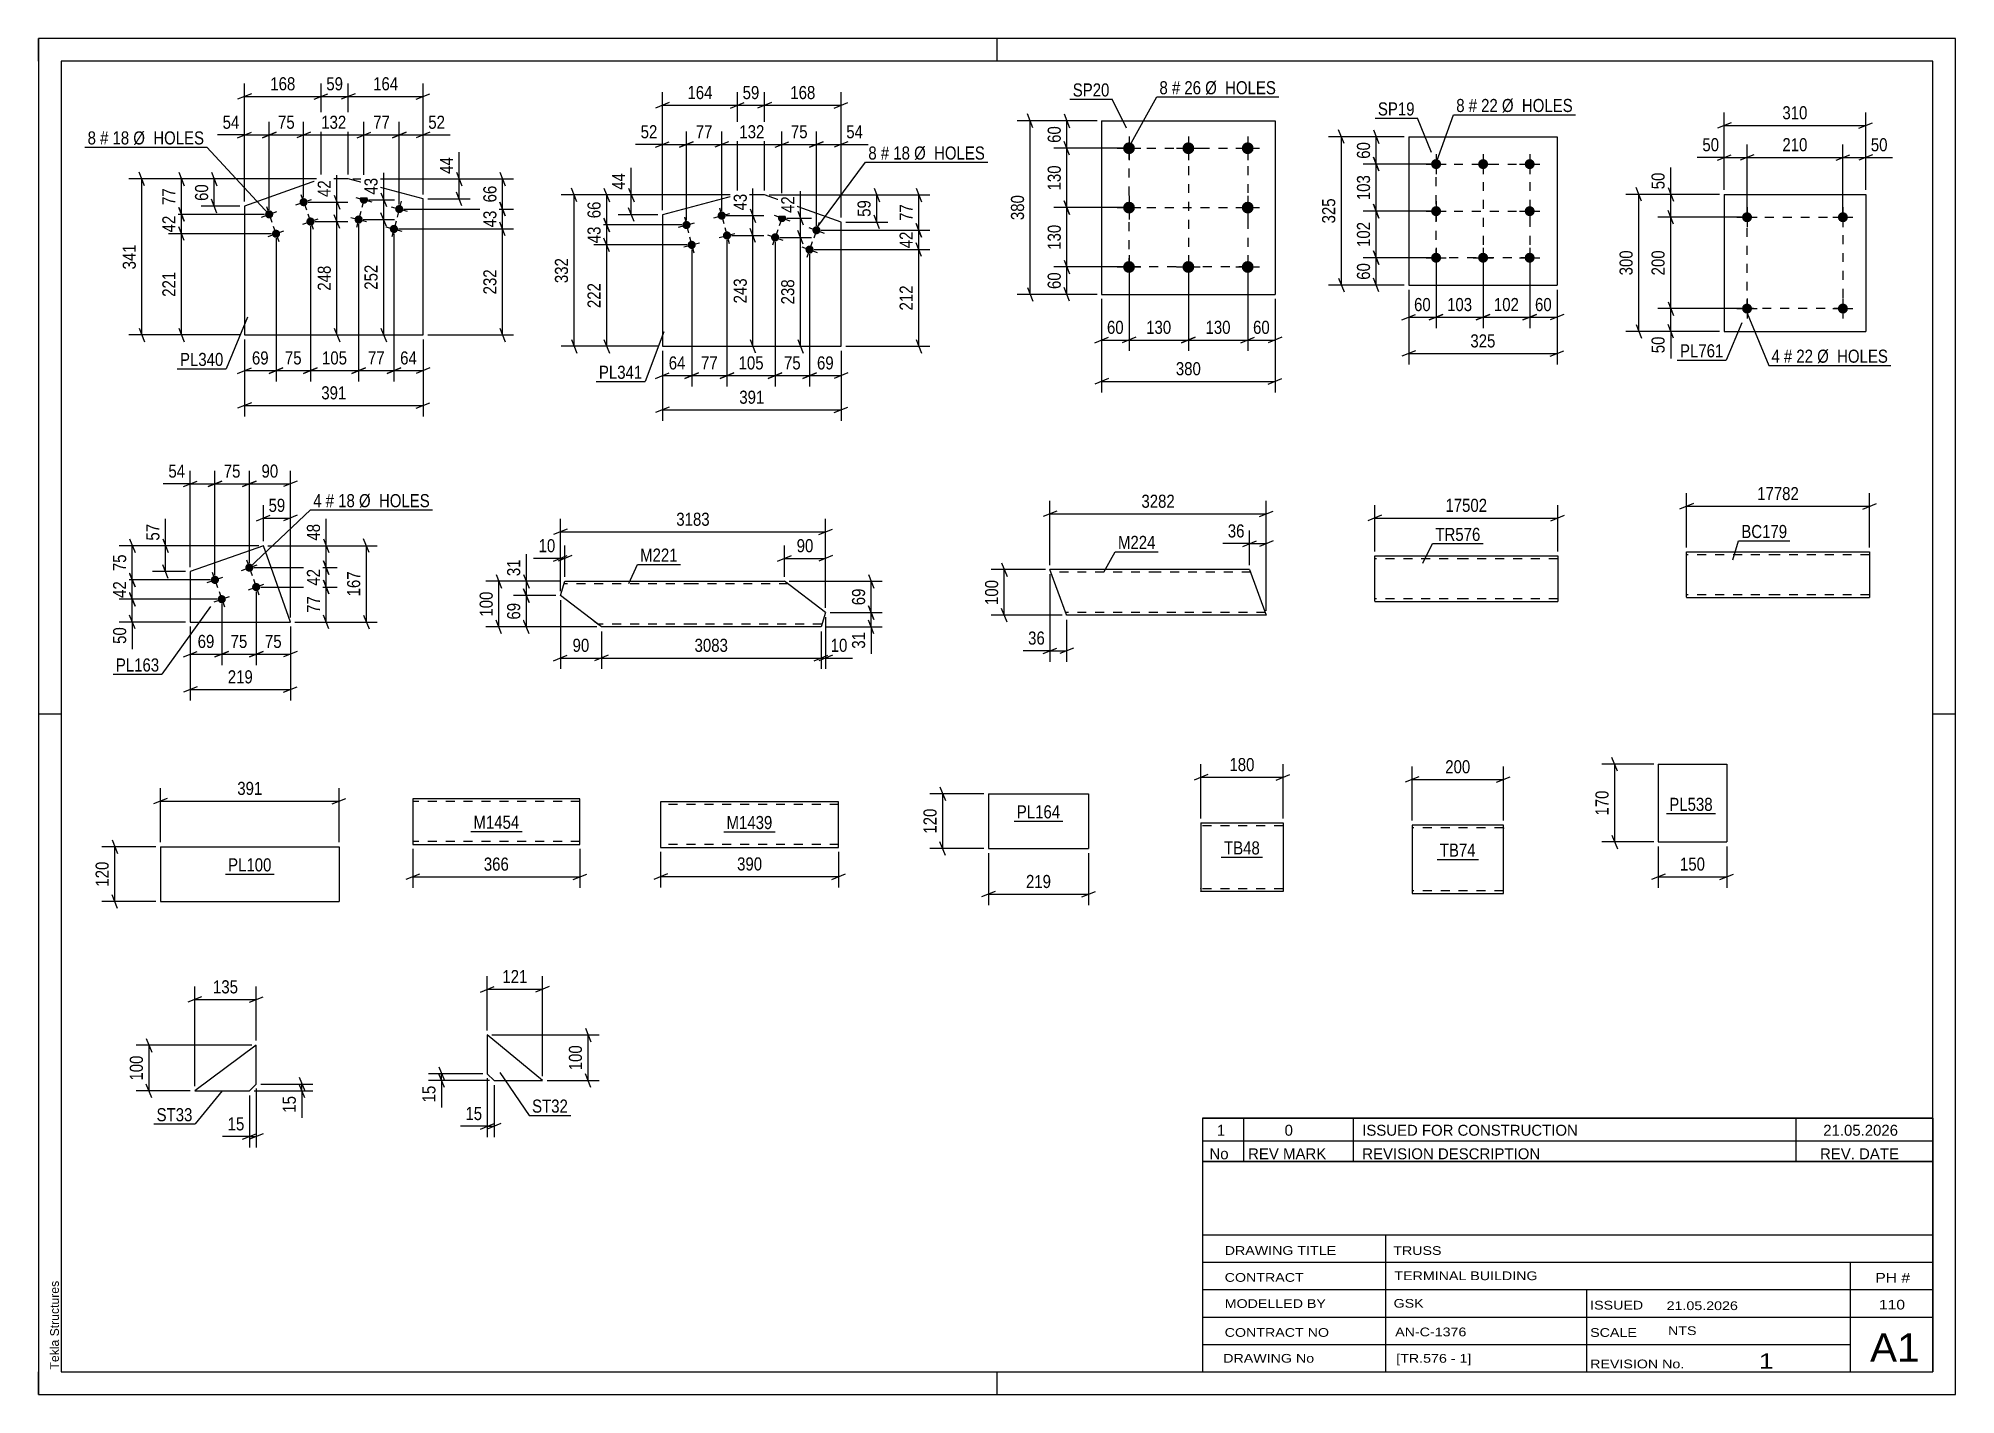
# Model space of a CAD drawing. Header units: millimetres. Extents: x 0 to 420, y 0 to 297.
import ezdxf

# ---------------------------------------------------------------- set-up
doc = ezdxf.new("R2010")
doc.units = ezdxf.units.MM
doc.linetypes.add('DXK_LINE_DOT2', pattern=[3.9198, 1.9599, -1.9599])
doc.styles.add('Arial', font='ARIAL.TTF', dxfattribs={"height": 0.2})
doc.styles.add('Arial Narrow', font='ARIALN.TTF', dxfattribs={"height": 0.2})

# ---------------------------------------------------------------- blocks, each defined once
blk = doc.blocks.new('Unknown-122571872-1115')
at = {"color": 5, "linetype": 'Continuous'}
for p, q in [((420, 297), (0, 297)), ((0, 297), (0, 0)), ((0, 292), (0, 297)), ((210, 292), (210, 297)), ((420, 0), (420, 297)), ((415, 292), (5, 292)), ((5, 292), (5, 5)), ((415, 5), (415, 292)), ((5, 149), (0, 149)), ((420, 149), (415, 149)), ((0, 0), (0, 5)), ((5, 5), (415, 5)), ((210, 0), (210, 5)), ((0, 0), (420, 0))]:
    blk.add_line(p, q, dxfattribs=at)
at = {"color": 174, "linetype": 'Continuous', "style": 'Arial'}
blk.add_text('Tekla Structures', height=1.9102, rotation=90, dxfattribs=at).set_placement((4.5, 5.5))
blk = doc.blocks.new('Part-122571872-9654 - 9653')
at = {"color": 2, "linetype": 'Continuous'}
for p, q in [((26.75, 119.98), (26.75, 107.98)), ((26.75, 119.98), (65.89, 119.98)), ((65.89, 119.98), (65.89, 107.98)), ((26.75, 107.98), (65.89, 107.98))]:
    blk.add_line(p, q, dxfattribs=at)
blk = doc.blocks.new('Part-122571872-9602 - 9601')
at = {"color": 2, "linetype": 'Continuous'}
for p, q in [((114.36, 174.97), (115.34, 178.12)), ((115.34, 178.12), (143.35, 178.12)), ((143.45, 178.12), (163.45, 178.12)), ((172.45, 171.26), (163.45, 178.12)), ((123.35, 168.12), (114.36, 174.97)), ((143.35, 168.12), (123.35, 168.12)), ((171.47, 168.12), (143.45, 168.12)), ((172.45, 171.26), (171.47, 168.12))]:
    blk.add_line(p, q, dxfattribs=at)
at = {"color": 7, "linetype": 'DXK_LINE_DOT2'}
for p, q in [((143.35, 177.52), (115.15, 177.52)), ((164.24, 177.52), (143.45, 177.52)), ((123.35, 168.12), (121.78, 169.32)), ((143.35, 168.72), (122.57, 168.72)), ((171.65, 168.72), (143.45, 168.72))]:
    blk.add_line(p, q, dxfattribs=at)
blk = doc.blocks.new('Part-122571872-9664 - 9663')
at = {"color": 2, "linetype": 'Continuous'}
for p, q in [((208.11, 131.59), (208.11, 119.59)), ((208.11, 131.59), (230.06, 131.59)), ((230.06, 131.59), (230.06, 119.59)), ((208.11, 119.59), (230.06, 119.59))]:
    blk.add_line(p, q, dxfattribs=at)
blk = doc.blocks.new('Part-122571872-9612 - 9611')
at = {"color": 2, "linetype": 'Continuous'}
for p, q in [((245.24, 180.67), (221.6, 180.67)), ((225.21, 170.76), (221.6, 180.67)), ((265.34, 180.67), (245.34, 180.67)), ((265.34, 180.67), (268.98, 170.67)), ((225.24, 170.67), (225.21, 170.76)), ((245.24, 170.67), (225.24, 170.67)), ((268.98, 170.67), (245.34, 170.67))]:
    blk.add_line(p, q, dxfattribs=at)
at = {"color": 7, "linetype": 'DXK_LINE_DOT2'}
for p, q in [((245.24, 180.07), (221.82, 180.07)), ((265.56, 180.07), (245.34, 180.07)), ((225.03, 171.27), (225.01, 171.31)), ((245.24, 171.27), (225.03, 171.27)), ((268.77, 171.27), (245.34, 171.27)), ((268.77, 171.27), (268.75, 171.31))]:
    blk.add_line(p, q, dxfattribs=at)
blk = doc.blocks.new('Part-122571872-9674 - 9673')
at = {"color": 2, "linetype": 'Continuous'}
for p, q in [((254.66, 125.19), (254.66, 110.28)), ((254.66, 125.19), (272.66, 125.19)), ((272.66, 125.19), (272.66, 110.19)), ((254.66, 110.19), (254.66, 110.28)), ((272.66, 110.19), (254.66, 110.19))]:
    blk.add_line(p, q, dxfattribs=at)
at = {"color": 7, "linetype": 'DXK_LINE_DOT2'}
for p, q in [((272.66, 124.59), (254.66, 124.59)), ((254.66, 110.79), (254.66, 110.83)), ((272.66, 110.79), (254.66, 110.79)), ((272.66, 110.79), (272.66, 110.83))]:
    blk.add_line(p, q, dxfattribs=at)
blk = doc.blocks.new('Part-122571872-9624 - 9623')
at = {"color": 2, "linetype": 'Continuous'}
for p, q in [((292.75, 173.74), (292.75, 183.65)), ((292.75, 183.65), (312.75, 183.65)), ((312.85, 183.65), (332.85, 183.65)), ((332.85, 183.65), (332.85, 173.65)), ((292.75, 173.74), (292.75, 173.65)), ((292.75, 173.65), (312.75, 173.65)), ((312.85, 173.65), (332.85, 173.65))]:
    blk.add_line(p, q, dxfattribs=at)
at = {"color": 7, "linetype": 'DXK_LINE_DOT2'}
for p, q in [((312.75, 183.05), (292.75, 183.05)), ((332.85, 183.05), (312.85, 183.05)), ((332.85, 183.56), (332.85, 183.65)), ((292.75, 174.25), (292.75, 174.29)), ((312.75, 174.25), (292.75, 174.25)), ((332.85, 174.25), (312.85, 174.25)), ((332.85, 174.25), (332.85, 174.29))]:
    blk.add_line(p, q, dxfattribs=at)
blk = doc.blocks.new('Part-122571872-9683 - 9682')
at = {"color": 2, "linetype": 'Continuous'}
for p, q in [((98.34, 78.77), (98.34, 70.27)), ((110.43, 68.77), (98.34, 78.77)), ((98.34, 70.27), (99.84, 68.77)), ((99.84, 68.77), (110.43, 68.77))]:
    blk.add_line(p, q, dxfattribs=at)
blk = doc.blocks.new('Part-122571872-9643 - 9642')
at = {"color": 2, "linetype": 'Continuous'}
for p, q in [((300.19, 275.46), (300.19, 242.96)), ((300.19, 275.46), (332.69, 275.46)), ((332.69, 275.46), (332.69, 242.96)), ((300.19, 242.96), (332.69, 242.96))]:
    blk.add_line(p, q, dxfattribs=at)
blk = doc.blocks.new('Bolt-122571872-9644 - 9642')
at = {"linetype": 'Continuous'}
for points in [[(306.19, 270.56, -1), (306.19, 268.36, -1)], [(316.49, 270.56, -1), (316.49, 268.36, -1)], [(326.69, 270.56, -1), (326.69, 268.36, -1)], [(306.19, 260.26, -1), (306.19, 258.06, -1)], [(326.69, 260.26, -1), (326.69, 258.06, -1)], [(306.19, 250.06, -1), (306.19, 247.86, -1)], [(316.49, 250.06, -1), (316.49, 247.86, -1)], [(326.69, 250.06, -1), (326.69, 247.86, -1)]]:
    blk.add_hatch(color=1, dxfattribs=at).paths.add_polyline_path(points)
at = {"color": 1, "linetype": 'Continuous'}
for p, q in [((303.99, 269.46), (308.39, 269.46)), ((306.19, 271.66), (306.19, 267.26)), ((314.29, 269.46), (318.69, 269.46)), ((316.49, 271.66), (316.49, 267.26)), ((324.49, 269.46), (328.89, 269.46)), ((326.69, 271.66), (326.69, 267.26)), ((306.19, 261.36), (306.19, 256.96)), ((326.69, 261.36), (326.69, 256.96)), ((303.99, 259.16), (308.39, 259.16)), ((324.49, 259.16), (328.89, 259.16)), ((303.99, 248.96), (308.39, 248.96)), ((306.19, 251.16), (306.19, 246.76)), ((314.29, 248.96), (318.69, 248.96)), ((316.49, 251.16), (316.49, 246.76)), ((324.49, 248.96), (328.89, 248.96)), ((326.69, 251.16), (326.69, 246.76))]:
    blk.add_line(p, q, dxfattribs=at)
blk = doc.blocks.new('Part-122571872-9693 - 9692')
at = {"color": 2, "linetype": 'Continuous'}
for p, q in [((47.75, 76.52), (34.25, 66.52)), ((47.75, 68.02), (47.75, 76.52)), ((46.25, 66.52), (47.75, 68.02)), ((34.25, 66.52), (46.25, 66.52))]:
    blk.add_line(p, q, dxfattribs=at)
blk = doc.blocks.new('Part-122571872-9703 - 9702')
at = {"color": 2, "linetype": 'Continuous'}
for p, q in [((320.93, 124.71), (300.93, 124.71)), ((300.93, 124.71), (300.93, 109.8)), ((320.93, 110.91), (320.93, 124.71)), ((300.93, 109.8), (300.93, 109.71)), ((300.93, 109.71), (320.93, 109.71)), ((320.93, 109.71), (320.93, 110.91))]:
    blk.add_line(p, q, dxfattribs=at)
at = {"color": 7, "linetype": 'DXK_LINE_DOT2'}
for p, q in [((320.93, 124.11), (300.93, 124.11)), ((320.93, 124.11), (320.93, 124.07)), ((320.93, 124.07), (320.93, 124.11)), ((320.93, 123.97), (320.93, 124.07)), ((320.93, 124.07), (320.93, 123.97)), ((300.93, 110.31), (300.93, 110.36)), ((320.93, 110.31), (300.93, 110.31)), ((320.93, 110.36), (320.93, 110.68)), ((320.93, 110.31), (320.93, 110.36))]:
    blk.add_line(p, q, dxfattribs=at)
blk = doc.blocks.new('Bolt-122571872-9721 - 9719')
at = {"linetype": 'Continuous'}
for points in [[(238.92, 274.24, -1), (238.92, 271.64, -1)], [(251.92, 274.24, -1), (251.92, 271.64, -1)], [(264.92, 274.24, -1), (264.92, 271.64, -1)], [(238.92, 261.24, -1), (238.92, 258.64, -1)], [(264.92, 261.24, -1), (264.92, 258.64, -1)], [(238.92, 248.24, -1), (238.92, 245.64, -1)], [(251.92, 248.24, -1), (251.92, 245.64, -1)], [(264.92, 248.24, -1), (264.92, 245.64, -1)]]:
    blk.add_hatch(color=1, dxfattribs=at).paths.add_polyline_path(points)
at = {"color": 1, "linetype": 'Continuous'}
for p, q in [((238.92, 275.54), (238.92, 270.34)), ((251.92, 275.54), (251.92, 270.34)), ((264.92, 275.54), (264.92, 270.34)), ((236.32, 272.94), (241.52, 272.94)), ((249.32, 272.94), (254.52, 272.94)), ((262.32, 272.94), (267.52, 272.94)), ((238.92, 262.54), (238.92, 257.34)), ((264.92, 262.54), (264.92, 257.34)), ((236.32, 259.94), (241.52, 259.94)), ((262.32, 259.94), (267.52, 259.94)), ((238.92, 249.54), (238.92, 244.34)), ((251.92, 249.54), (251.92, 244.34)), ((264.92, 249.54), (264.92, 244.34)), ((236.32, 246.94), (241.52, 246.94)), ((249.32, 246.94), (254.52, 246.94)), ((262.32, 246.94), (267.52, 246.94))]:
    blk.add_line(p, q, dxfattribs=at)
blk = doc.blocks.new('Part-122571872-9720 - 9719')
at = {"color": 2, "linetype": 'Continuous'}
for p, q in [((232.92, 278.94), (232.92, 240.94)), ((232.92, 278.94), (270.92, 278.94)), ((270.92, 278.94), (270.92, 240.94)), ((232.92, 240.94), (270.92, 240.94))]:
    blk.add_line(p, q, dxfattribs=at)
blk = doc.blocks.new('Part-122571872-9773 - 9772')
at = {"color": 2, "linetype": 'Continuous'}
for p, q in [((118.64, 130.5), (82.03, 130.5)), ((82.03, 130.5), (82.03, 120.6)), ((118.64, 120.5), (118.64, 130.5)), ((82.03, 120.6), (82.03, 120.5)), ((82.03, 120.5), (118.64, 120.5))]:
    blk.add_line(p, q, dxfattribs=at)
at = {"color": 7, "linetype": 'DXK_LINE_DOT2'}
for p, q in [((118.64, 129.9), (82.03, 129.9)), ((82.03, 121.1), (82.03, 121.15)), ((118.64, 121.1), (82.03, 121.1)), ((118.64, 121.1), (118.64, 121.15))]:
    blk.add_line(p, q, dxfattribs=at)
blk = doc.blocks.new('Part-122571872-9780 - 9779')
at = {"color": 2, "linetype": 'Continuous'}
for p, q in [((369.3, 262.83), (369.3, 232.83)), ((369.3, 262.83), (400.3, 262.83)), ((400.3, 262.83), (400.3, 232.83)), ((369.3, 232.83), (400.3, 232.83))]:
    blk.add_line(p, q, dxfattribs=at)
blk = doc.blocks.new('Bolt-122571872-9781 - 9779')
at = {"linetype": 'Continuous'}
for points in [[(375.4, 237.83, -1), (373.2, 237.83, -1)], [(396.4, 237.83, -1), (394.2, 237.83, -1)]]:
    blk.add_hatch(color=1, dxfattribs=at).paths.add_polyline_path(points)
at = {"color": 1, "linetype": 'Continuous'}
for p, q in [((374.3, 240.03), (374.3, 235.63)), ((395.3, 240.03), (395.3, 235.63)), ((372.1, 237.83), (376.5, 237.83)), ((393.1, 237.83), (397.5, 237.83))]:
    blk.add_line(p, q, dxfattribs=at)
blk = doc.blocks.new('Bolt-122571872-9782 - 9779')
at = {"linetype": 'Continuous'}
for points in [[(375.4, 257.83, -1), (373.2, 257.83, -1)], [(396.4, 257.83, -1), (394.2, 257.83, -1)]]:
    blk.add_hatch(color=1, dxfattribs=at).paths.add_polyline_path(points)
at = {"color": 1, "linetype": 'Continuous'}
for p, q in [((372.1, 257.83), (376.5, 257.83)), ((374.3, 260.03), (374.3, 255.63)), ((393.1, 257.83), (397.5, 257.83)), ((395.3, 260.03), (395.3, 255.63))]:
    blk.add_line(p, q, dxfattribs=at)
blk = doc.blocks.new('Part-122571872-9821 - 9820')
at = {"color": 2, "linetype": 'Continuous'}
for p, q in [((175.31, 129.84), (136.31, 129.84)), ((136.31, 129.84), (136.31, 119.93)), ((175.31, 119.84), (175.31, 129.84)), ((136.31, 119.93), (136.31, 119.84)), ((136.31, 119.84), (175.31, 119.84))]:
    blk.add_line(p, q, dxfattribs=at)
at = {"color": 7, "linetype": 'DXK_LINE_DOT2'}
for p, q in [((175.31, 129.24), (136.31, 129.24)), ((136.31, 120.44), (136.31, 120.48)), ((175.31, 120.44), (136.31, 120.44)), ((175.31, 120.44), (175.31, 120.48))]:
    blk.add_line(p, q, dxfattribs=at)
blk = doc.blocks.new('Part-122571872-9834 - 9833')
at = {"color": 2, "linetype": 'Continuous'}
for p, q in [((361.04, 174.62), (361.04, 184.53)), ((361.04, 184.53), (381.04, 184.53)), ((381.14, 184.53), (401.14, 184.53)), ((401.14, 184.53), (401.14, 174.53)), ((361.04, 174.62), (361.04, 174.53)), ((361.04, 174.53), (381.04, 174.53)), ((381.14, 174.53), (401.14, 174.53))]:
    blk.add_line(p, q, dxfattribs=at)
at = {"color": 7, "linetype": 'DXK_LINE_DOT2'}
for p, q in [((381.04, 183.93), (361.04, 183.93)), ((401.14, 183.93), (381.14, 183.93)), ((401.14, 184.44), (401.14, 184.53)), ((361.04, 175.13), (361.04, 175.18)), ((381.04, 175.13), (361.04, 175.13)), ((401.14, 175.13), (381.14, 175.13)), ((401.14, 175.13), (401.14, 175.18))]:
    blk.add_line(p, q, dxfattribs=at)
blk = doc.blocks.new('Part-122571872-9843 - 9842')
at = {"color": 2, "linetype": 'Continuous'}
for p, q in [((61.94, 266.21), (45.16, 260.25)), ((67.87, 266.21), (61.94, 266.21)), ((84.29, 261.84), (67.87, 266.21)), ((84.29, 232.07), (84.29, 261.84)), ((45.16, 260.25), (45.16, 232.07)), ((45.16, 232.07), (84.29, 232.07))]:
    blk.add_line(p, q, dxfattribs=at)
blk = doc.blocks.new('Bolt-122571872-9844 - 9842')
at = {"linetype": 'Continuous'}
for points in [[(58.95, 261.43, -1), (57.26, 260.83, -1)], [(51.42, 258.76, -1), (49.72, 258.16, -1)], [(60.46, 257.19, -1), (58.76, 256.59, -1)], [(52.92, 254.52, -1), (51.22, 253.92, -1)]]:
    blk.add_hatch(color=1, dxfattribs=at).paths.add_polyline_path(points)
at = {"color": 1, "linetype": 'Continuous'}
for p, q in [((56.41, 260.53), (59.8, 261.74)), ((57.5, 262.83), (58.71, 259.44)), ((48.87, 257.86), (52.26, 259.06)), ((49.97, 260.16), (51.17, 256.76)), ((57.91, 256.29), (61.31, 257.49)), ((59.01, 258.59), (60.21, 255.2)), ((50.38, 253.62), (53.77, 254.82)), ((51.47, 255.91), (52.67, 252.52))]:
    blk.add_line(p, q, dxfattribs=at)
blk = doc.blocks.new('Bolt-122571872-9845 - 9842')
at = {"linetype": 'Continuous'}
for points in [[(72.18, 261.44, -1), (70.44, 261.9, -1)], [(79.92, 259.38, -1), (78.18, 259.84, -1)], [(71.03, 257.09, -1), (69.29, 257.55, -1)], [(78.76, 255.03, -1), (77.02, 255.5, -1)]]:
    blk.add_hatch(color=1, dxfattribs=at).paths.add_polyline_path(points)
at = {"color": 1, "linetype": 'Continuous'}
for p, q in [((69.57, 262.13), (73.05, 261.21)), ((71.78, 263.41), (70.85, 259.93)), ((79.51, 261.35), (78.58, 257.87)), ((68.42, 257.78), (71.9, 256.86)), ((70.62, 259.06), (69.7, 255.58)), ((77.31, 260.08), (80.79, 259.15)), ((78.35, 257), (77.43, 253.52)), ((76.15, 255.73), (79.63, 254.8))]:
    blk.add_line(p, q, dxfattribs=at)
blk = doc.blocks.new('Part-122571872-9852 - 9851')
at = {"color": 2, "linetype": 'Continuous'}
for p, q in [((153.15, 262.72), (136.72, 258.36)), ((159.07, 262.72), (153.15, 262.72)), ((175.85, 256.77), (159.07, 262.72)), ((136.72, 258.36), (136.72, 229.57)), ((175.85, 229.57), (175.85, 256.77)), ((136.72, 229.57), (175.85, 229.57))]:
    blk.add_line(p, q, dxfattribs=at)
blk = doc.blocks.new('Bolt-122571872-9853 - 9851')
at = {"linetype": 'Continuous'}
for points in [[(163.75, 257.35, -1), (162.06, 257.95, -1)], [(162.25, 253.11, -1), (160.55, 253.71, -1)], [(171.29, 254.68, -1), (169.6, 255.28, -1)], [(169.79, 250.43, -1), (168.09, 251.04, -1)]]:
    blk.add_hatch(color=1, dxfattribs=at).paths.add_polyline_path(points)
at = {"color": 1, "linetype": 'Continuous'}
for p, q in [((161.21, 258.25), (164.6, 257.05)), ((163.51, 259.35), (162.3, 255.95)), ((171.05, 256.67), (169.84, 253.28)), ((159.7, 254.01), (163.1, 252.81)), ((162, 255.1), (160.8, 251.71)), ((169.54, 252.43), (168.34, 249.04)), ((168.75, 255.58), (172.14, 254.37)), ((167.24, 251.34), (170.64, 250.13))]:
    blk.add_line(p, q, dxfattribs=at)
blk = doc.blocks.new('Bolt-122571872-9854 - 9851')
at = {"linetype": 'Continuous'}
for points in [[(142.84, 256.36, -1), (141.1, 255.9, -1)], [(150.57, 258.41, -1), (148.83, 257.95, -1)], [(143.99, 252.01, -1), (142.25, 251.55, -1)], [(151.72, 254.07, -1), (149.98, 253.6, -1)]]:
    blk.add_hatch(color=1, dxfattribs=at).paths.add_polyline_path(points)
at = {"color": 1, "linetype": 'Continuous'}
for p, q in [((140.23, 255.67), (143.71, 256.59)), ((141.51, 257.87), (142.43, 254.39)), ((147.96, 257.72), (151.44, 258.65)), ((149.24, 259.92), (150.16, 256.44)), ((141.38, 251.32), (144.86, 252.24)), ((142.66, 253.52), (143.59, 250.04)), ((149.11, 253.37), (152.59, 254.3)), ((150.39, 255.57), (151.32, 252.09))]:
    blk.add_line(p, q, dxfattribs=at)
blk = doc.blocks.new('Part-122571872-9861 - 9860')
at = {"color": 2, "linetype": 'Continuous'}
for p, q in [((49.29, 185.9), (33.27, 180.22)), ((55.22, 169.18), (49.29, 185.9)), ((33.27, 180.22), (33.27, 169.18)), ((33.27, 169.18), (55.22, 169.18))]:
    blk.add_line(p, q, dxfattribs=at)
blk = doc.blocks.new('Bolt-122571872-9862 - 9860')
at = {"linetype": 'Continuous'}
for points in [[(47.07, 181.4, -1), (45.37, 180.79, -1)], [(39.53, 178.72, -1), (37.83, 178.12, -1)], [(48.57, 177.15, -1), (46.87, 176.55, -1)], [(41.03, 174.48, -1), (39.33, 173.88, -1)]]:
    blk.add_hatch(color=1, dxfattribs=at).paths.add_polyline_path(points)
at = {"color": 1, "linetype": 'Continuous'}
for p, q in [((44.52, 180.49), (47.92, 181.7)), ((45.62, 182.79), (46.82, 179.4)), ((36.98, 177.82), (40.38, 179.02)), ((38.08, 180.12), (39.28, 176.73)), ((46.03, 176.25), (49.42, 177.46)), ((47.12, 178.55), (48.32, 175.16)), ((38.49, 173.58), (41.88, 174.78)), ((39.58, 175.88), (40.78, 172.48))]:
    blk.add_line(p, q, dxfattribs=at)
blk = doc.blocks.new('Part-122571872-9870 - 9869')
at = {"color": 2, "linetype": 'Continuous'}
for p, q in [((354.86, 138.05), (354.86, 121.05)), ((354.86, 138.05), (369.86, 138.05)), ((369.86, 138.05), (369.86, 121.05)), ((354.86, 121.05), (369.86, 121.05))]:
    blk.add_line(p, q, dxfattribs=at)
blk = doc.blocks.new('Rectangle-122571872-12969 - 9642')
at = {"color": 1, "linetype": 'DXK_LINE_DOT2'}
blk.add_lwpolyline([(306.19, 269.46), (326.69, 269.46), (326.69, 248.96), (306.19, 248.96), (306.19, 269.46)], close=True, dxfattribs=at)
blk = doc.blocks.new('Rectangle-122571872-12936 - 9719')
at = {"color": 1, "linetype": 'DXK_LINE_DOT2'}
blk.add_lwpolyline([(238.92, 272.94), (264.92, 272.94), (264.92, 246.94), (238.92, 246.94), (238.92, 272.94)], close=True, dxfattribs=at)
blk = doc.blocks.new('Rectangle-122571872-13121 - 9779')
at = {"color": 1, "linetype": 'DXK_LINE_DOT2'}
blk.add_lwpolyline([(374.3, 257.83), (395.3, 257.83), (395.3, 237.83), (374.3, 237.83), (374.3, 257.83)], close=True, dxfattribs=at)
blk = doc.blocks.new('Line-122571872-12979 - 9642')
at = {"color": 1, "linetype": 'DXK_LINE_DOT2'}
blk.add_line((316.49, 269.46), (316.49, 248.96), dxfattribs=at)
blk = doc.blocks.new('Line-122571872-12946 - 9719')
at = {"color": 1, "linetype": 'DXK_LINE_DOT2'}
blk.add_line((251.92, 272.94), (251.92, 246.94), dxfattribs=at)
blk = doc.blocks.new('Line-122571872-12986 - 9642')
at = {"color": 1, "linetype": 'DXK_LINE_DOT2'}
blk.add_line((306.19, 259.16), (326.69, 259.16), dxfattribs=at)
blk = doc.blocks.new('Line-122571872-12953 - 9719')
at = {"color": 1, "linetype": 'DXK_LINE_DOT2'}
blk.add_line((238.92, 259.94), (264.92, 259.94), dxfattribs=at)
blk = doc.blocks.new('StraightDimension-122571872-9987 - 9653')
at = {"color": 7, "linetype": 'Continuous'}
for p, q in [((25.75, 119.98), (13.9, 119.98)), ((16.15, 121.48), (17.35, 118.48)), ((16.75, 107.98), (16.75, 119.98)), ((17.35, 106.48), (16.15, 109.48)), ((25.75, 107.98), (13.9, 107.98))]:
    blk.add_line(p, q, dxfattribs=at)
at = {"color": 0}
blk.add_wipeout([(16, 117.33), (11.8, 117.33), (11.8, 110.64), (16, 110.64)], dxfattribs=at)
at = {"color": 3, "style": 'Arial Narrow'}
blk.add_text('120', height=2.863, rotation=90.0002, dxfattribs=at).set_placement((15.4, 111.24))
blk = doc.blocks.new('StraightDimension-122571872-9991 - 9653')
at = {"color": 7, "linetype": 'Continuous'}
for p, q in [((28.25, 130.58), (25.25, 129.38)), ((26.75, 120.98), (26.75, 132.83)), ((64.39, 129.38), (67.39, 130.58)), ((65.89, 120.98), (65.89, 132.83)), ((26.75, 129.98), (65.89, 129.98))]:
    blk.add_line(p, q, dxfattribs=at)
at = {"color": 0}
blk.add_wipeout([(49.66, 130.73), (49.66, 134.93), (42.98, 134.93), (42.98, 130.73)], dxfattribs=at)
at = {"color": 3, "style": 'Arial Narrow'}
blk.add_text('391', height=2.863, dxfattribs=at).set_placement((43.58, 131.33))
blk = doc.blocks.new('StraightDimension-122571872-9908 - 9601')
at = {"color": 7, "linetype": 'Continuous'}
for p, q in [((106.3, 176.47), (107.5, 173.47)), ((113.36, 174.97), (104.05, 174.97)), ((106.9, 168.12), (106.9, 174.97)), ((122.35, 168.12), (104.05, 168.12)), ((107.5, 166.62), (106.3, 169.62))]:
    blk.add_line(p, q, dxfattribs=at)
at = {"color": 0}
blk.add_wipeout([(106.15, 173.97), (101.95, 173.97), (101.95, 169.12), (106.15, 169.12)], dxfattribs=at)
at = {"color": 3, "style": 'Arial Narrow'}
blk.add_text('69', height=2.863, rotation=90.0002, dxfattribs=at).set_placement((105.55, 169.72))
blk = doc.blocks.new('StraightDimension-122571872-9900 - 9601')
at = {"color": 7, "linetype": 'Continuous'}
for p, q in [((181.85, 172.76), (183.05, 169.76)), ((172.47, 168.12), (184.85, 168.12)), ((173.45, 171.26), (184.85, 171.26)), ((183.05, 166.62), (181.85, 169.62)), ((182.45, 168.12), (182.45, 171.26))]:
    blk.add_line(p, q, dxfattribs=at)
at = {"color": 0}
blk.add_wipeout([(181.7, 167.59), (177.5, 167.59), (177.5, 162.74), (181.7, 162.74)], dxfattribs=at)
at = {"color": 7, "linetype": 'Continuous'}
blk.add_line((182.45, 168.12), (182.45, 162.21), dxfattribs=at)
blk.add_line((182.45, 168.12), (182.45, 162.21), dxfattribs=at)
at = {"color": 3, "style": 'Arial Narrow'}
blk.add_text('31', height=2.863, rotation=90.0002, dxfattribs=at).set_placement((181.1, 163.34))
blk = doc.blocks.new('StraightDimension-122571872-9895 - 9601')
at = {"color": 7, "linetype": 'Continuous'}
for p, q in [((114.36, 175.97), (114.36, 185.97)), ((115.34, 179.12), (115.34, 185.97)), ((112.86, 182.52), (115.86, 183.72)), ((116.84, 183.72), (113.84, 182.52)), ((114.36, 183.12), (115.34, 183.12))]:
    blk.add_line(p, q, dxfattribs=at)
at = {"color": 0}
blk.add_wipeout([(113.83, 183.87), (113.83, 188.07), (108.98, 188.07), (108.98, 183.87)], dxfattribs=at)
at = {"color": 7, "linetype": 'Continuous'}
blk.add_line((114.36, 183.12), (108.45, 183.12), dxfattribs=at)
blk.add_line((114.36, 183.12), (108.45, 183.12), dxfattribs=at)
at = {"color": 3, "style": 'Arial Narrow'}
blk.add_text('10', height=2.863, dxfattribs=at).set_placement((109.58, 184.47))
blk = doc.blocks.new('StraightDimension-122571872-9907 - 9601')
at = {"color": 7, "linetype": 'Continuous'}
for p, q in [((114.34, 178.12), (104.05, 178.12)), ((106.3, 179.62), (107.5, 176.62)), ((107.5, 173.47), (106.3, 176.47)), ((106.9, 174.97), (106.9, 178.12)), ((113.36, 174.97), (104.05, 174.97))]:
    blk.add_line(p, q, dxfattribs=at)
at = {"color": 0}
blk.add_wipeout([(106.15, 183.5), (101.95, 183.5), (101.95, 178.64), (106.15, 178.64)], dxfattribs=at)
at = {"color": 7, "linetype": 'Continuous'}
blk.add_line((106.9, 178.12), (106.9, 184.02), dxfattribs=at)
blk.add_line((106.9, 178.12), (106.9, 184.02), dxfattribs=at)
at = {"color": 3, "style": 'Arial Narrow'}
blk.add_text('31', height=2.863, rotation=90.0002, dxfattribs=at).set_placement((105.55, 179.24))
blk = doc.blocks.new('StraightDimension-122571872-9899 - 9601')
at = {"color": 7, "linetype": 'Continuous'}
for p, q in [((164.45, 178.12), (184.85, 178.12)), ((181.85, 179.62), (183.05, 176.62)), ((182.45, 171.26), (182.45, 178.12)), ((183.05, 169.76), (181.85, 172.76)), ((173.45, 171.26), (184.85, 171.26))]:
    blk.add_line(p, q, dxfattribs=at)
at = {"color": 0}
blk.add_wipeout([(181.7, 177.12), (177.5, 177.12), (177.5, 172.26), (181.7, 172.26)], dxfattribs=at)
at = {"color": 3, "style": 'Arial Narrow'}
blk.add_text('69', height=2.863, rotation=90.0002, dxfattribs=at).set_placement((181.1, 172.86))
blk = doc.blocks.new('StraightDimension-122571872-9891 - 9601')
at = {"color": 7, "linetype": 'Continuous'}
for p, q in [((163.45, 179.12), (163.45, 185.97)), ((172.45, 172.26), (172.45, 185.97)), ((161.95, 182.52), (164.95, 183.72)), ((163.45, 183.12), (172.45, 183.12)), ((173.95, 183.72), (170.95, 182.52))]:
    blk.add_line(p, q, dxfattribs=at)
at = {"color": 0}
blk.add_wipeout([(170.38, 183.87), (170.38, 188.07), (165.52, 188.07), (165.52, 183.87)], dxfattribs=at)
at = {"color": 3, "style": 'Arial Narrow'}
blk.add_text('90', height=2.863, dxfattribs=at).set_placement((166.12, 184.47))
blk = doc.blocks.new('StraightDimension-122571872-9915 - 9601')
at = {"color": 7, "linetype": 'Continuous'}
for p, q in [((115.86, 189.52), (112.86, 188.32)), ((114.36, 175.97), (114.36, 191.77)), ((170.95, 188.32), (173.95, 189.52)), ((172.45, 172.26), (172.45, 191.77)), ((114.36, 188.92), (172.45, 188.92))]:
    blk.add_line(p, q, dxfattribs=at)
at = {"color": 0}
blk.add_wipeout([(147.66, 189.67), (147.66, 193.87), (139.15, 193.87), (139.15, 189.67)], dxfattribs=at)
at = {"color": 3, "style": 'Arial Narrow'}
blk.add_text('3183', height=2.863, dxfattribs=at).set_placement((139.75, 190.27))
blk = doc.blocks.new('StraightDimension-122571872-13562 - 9601')
at = {"color": 7, "linetype": 'Continuous'}
for p, q in [((172.45, 170.26), (172.45, 158.91)), ((171.47, 167.12), (171.47, 158.91)), ((169.97, 160.71), (172.97, 161.91)), ((173.95, 161.91), (170.95, 160.71)), ((171.47, 161.31), (172.45, 161.31))]:
    blk.add_line(p, q, dxfattribs=at)
at = {"color": 0}
blk.add_wipeout([(177.83, 162.06), (177.83, 166.26), (172.97, 166.26), (172.97, 162.06)], dxfattribs=at)
at = {"color": 7, "linetype": 'Continuous'}
blk.add_line((172.45, 161.31), (178.35, 161.31), dxfattribs=at)
blk.add_line((172.45, 161.31), (178.35, 161.31), dxfattribs=at)
at = {"color": 3, "style": 'Arial Narrow'}
blk.add_text('10', height=2.863, dxfattribs=at).set_placement((173.57, 162.66))
blk = doc.blocks.new('StraightDimension-122571872-13563 - 9601')
at = {"color": 7, "linetype": 'Continuous'}
for p, q in [((123.35, 167.12), (123.35, 158.91)), ((171.47, 167.12), (171.47, 158.91)), ((124.85, 161.91), (121.85, 160.71)), ((123.35, 161.31), (171.47, 161.31)), ((169.97, 160.71), (172.97, 161.91))]:
    blk.add_line(p, q, dxfattribs=at)
at = {"color": 0}
blk.add_wipeout([(151.67, 162.06), (151.67, 166.26), (143.15, 166.26), (143.15, 162.06)], dxfattribs=at)
at = {"color": 3, "style": 'Arial Narrow'}
blk.add_text('3083', height=2.863, dxfattribs=at).set_placement((143.75, 162.66))
blk = doc.blocks.new('StraightDimension-122571872-13564 - 9601')
at = {"color": 7, "linetype": 'Continuous'}
for p, q in [((114.36, 173.97), (114.36, 158.91)), ((123.35, 167.12), (123.35, 158.91)), ((112.86, 160.71), (115.86, 161.91)), ((114.36, 161.31), (123.35, 161.31)), ((124.85, 161.91), (121.85, 160.71))]:
    blk.add_line(p, q, dxfattribs=at)
at = {"color": 0}
blk.add_wipeout([(121.28, 162.06), (121.28, 166.26), (116.43, 166.26), (116.43, 162.06)], dxfattribs=at)
at = {"color": 3, "style": 'Arial Narrow'}
blk.add_text('90', height=2.863, dxfattribs=at).set_placement((117.03, 162.66))
blk = doc.blocks.new('StraightDimension-122571872-13641 - 9601')
at = {"color": 7, "linetype": 'Continuous'}
for p, q in [((114.34, 178.12), (98.03, 178.12)), ((100.28, 179.62), (101.48, 176.62)), ((100.88, 168.12), (100.88, 178.12)), ((122.35, 168.12), (98.03, 168.12)), ((101.48, 166.62), (100.28, 169.62))]:
    blk.add_line(p, q, dxfattribs=at)
at = {"color": 0}
blk.add_wipeout([(100.13, 176.46), (95.93, 176.46), (95.93, 169.77), (100.13, 169.77)], dxfattribs=at)
at = {"color": 3, "style": 'Arial Narrow'}
blk.add_text('100', height=2.863, rotation=90.0002, dxfattribs=at).set_placement((99.53, 170.37))
blk = doc.blocks.new('StraightDimension-122571872-9995 - 9663')
at = {"color": 7, "linetype": 'Continuous'}
for p, q in [((207.11, 131.59), (195.26, 131.59)), ((197.51, 133.09), (198.71, 130.09)), ((198.11, 119.59), (198.11, 131.59)), ((207.11, 119.59), (195.26, 119.59)), ((198.71, 118.09), (197.51, 121.09))]:
    blk.add_line(p, q, dxfattribs=at)
at = {"color": 0}
blk.add_wipeout([(197.36, 128.93), (193.16, 128.93), (193.16, 122.25), (197.36, 122.25)], dxfattribs=at)
at = {"color": 3, "style": 'Arial Narrow'}
blk.add_text('120', height=2.863, rotation=90.0002, dxfattribs=at).set_placement((196.76, 122.85))
blk = doc.blocks.new('StraightDimension-122571872-9999 - 9663')
at = {"color": 7, "linetype": 'Continuous'}
for p, q in [((208.11, 118.59), (208.11, 107.19)), ((230.06, 118.59), (230.06, 107.19)), ((209.61, 110.19), (206.61, 108.99)), ((208.11, 109.59), (230.06, 109.59)), ((228.56, 108.99), (231.56, 110.19))]:
    blk.add_line(p, q, dxfattribs=at)
at = {"color": 0}
blk.add_wipeout([(222.43, 110.34), (222.43, 114.54), (215.75, 114.54), (215.75, 110.34)], dxfattribs=at)
at = {"color": 3, "style": 'Arial Narrow'}
blk.add_text('219', height=2.863, dxfattribs=at).set_placement((216.35, 110.94))
blk = doc.blocks.new('StraightDimension-122571872-9933 - 9611')
at = {"color": 7, "linetype": 'Continuous'}
for p, q in [((220.6, 180.67), (208.75, 180.67)), ((211, 182.17), (212.2, 179.17)), ((211.6, 170.67), (211.6, 180.67)), ((224.24, 170.67), (208.75, 170.67)), ((212.2, 169.17), (211, 172.17))]:
    blk.add_line(p, q, dxfattribs=at)
at = {"color": 0}
blk.add_wipeout([(210.85, 179.01), (206.65, 179.01), (206.65, 172.32), (210.85, 172.32)], dxfattribs=at)
at = {"color": 3, "style": 'Arial Narrow'}
blk.add_text('100', height=2.863, rotation=90.0002, dxfattribs=at).set_placement((210.25, 172.92))
blk = doc.blocks.new('StraightDimension-122571872-9919 - 9611')
at = {"color": 7, "linetype": 'Continuous'}
for p, q in [((221.6, 179.67), (221.6, 160.49)), ((225.24, 169.67), (225.24, 160.49)), ((220.1, 162.29), (223.1, 163.49)), ((221.6, 162.89), (225.24, 162.89)), ((226.74, 163.49), (223.74, 162.29))]:
    blk.add_line(p, q, dxfattribs=at)
at = {"color": 0}
blk.add_wipeout([(221.08, 163.64), (221.08, 167.84), (216.22, 167.84), (216.22, 163.64)], dxfattribs=at)
at = {"color": 7, "linetype": 'Continuous'}
blk.add_line((221.6, 162.89), (215.7, 162.89), dxfattribs=at)
blk.add_line((221.6, 162.89), (215.7, 162.89), dxfattribs=at)
at = {"color": 3, "style": 'Arial Narrow'}
blk.add_text('36', height=2.863, dxfattribs=at).set_placement((216.82, 164.24))
blk = doc.blocks.new('StraightDimension-122571872-9939 - 9611')
at = {"color": 7, "linetype": 'Continuous'}
for p, q in [((223.1, 193.46), (220.1, 192.26)), ((221.6, 181.67), (221.6, 195.71)), ((267.48, 192.26), (270.48, 193.46)), ((268.98, 171.67), (268.98, 195.71)), ((221.6, 192.86), (268.98, 192.86))]:
    blk.add_line(p, q, dxfattribs=at)
at = {"color": 0}
blk.add_wipeout([(249.55, 193.61), (249.55, 197.81), (241.04, 197.81), (241.04, 193.61)], dxfattribs=at)
at = {"color": 3, "style": 'Arial Narrow'}
blk.add_text('3282', height=2.863, dxfattribs=at).set_placement((241.64, 194.21))
blk = doc.blocks.new('StraightDimension-122571872-9923 - 9611')
at = {"color": 7, "linetype": 'Continuous'}
for p, q in [((265.34, 181.67), (265.34, 189.21)), ((268.98, 171.67), (268.98, 189.21)), ((263.84, 185.76), (266.84, 186.96)), ((265.34, 186.36), (268.98, 186.36)), ((270.48, 186.96), (267.48, 185.76))]:
    blk.add_line(p, q, dxfattribs=at)
at = {"color": 0}
blk.add_wipeout([(264.82, 187.11), (264.82, 191.31), (259.96, 191.31), (259.96, 187.11)], dxfattribs=at)
at = {"color": 7, "linetype": 'Continuous'}
blk.add_line((265.34, 186.36), (259.44, 186.36), dxfattribs=at)
blk.add_line((265.34, 186.36), (259.44, 186.36), dxfattribs=at)
at = {"color": 3, "style": 'Arial Narrow'}
blk.add_text('36', height=2.863, dxfattribs=at).set_placement((260.56, 187.71))
blk = doc.blocks.new('StraightDimension-122571872-10003 - 9673')
at = {"color": 7, "linetype": 'Continuous'}
for p, q in [((256.16, 135.79), (253.16, 134.59)), ((254.66, 126.19), (254.66, 138.04)), ((254.66, 135.19), (272.66, 135.19)), ((271.16, 134.59), (274.16, 135.79)), ((272.66, 126.19), (272.66, 138.04))]:
    blk.add_line(p, q, dxfattribs=at)
at = {"color": 0}
blk.add_wipeout([(267, 135.94), (267, 140.14), (260.32, 140.14), (260.32, 135.94)], dxfattribs=at)
at = {"color": 3, "style": 'Arial Narrow'}
blk.add_text('180', height=2.863, dxfattribs=at).set_placement((260.92, 136.54))
blk = doc.blocks.new('StraightDimension-122571872-9943 - 9623')
at = {"color": 7, "linetype": 'Continuous'}
for p, q in [((292.75, 184.65), (292.75, 194.81)), ((332.85, 184.65), (332.85, 194.81)), ((294.25, 192.56), (291.25, 191.36)), ((292.75, 191.96), (332.85, 191.96)), ((331.35, 191.36), (334.35, 192.56))]:
    blk.add_line(p, q, dxfattribs=at)
at = {"color": 0}
blk.add_wipeout([(317.97, 192.71), (317.97, 196.91), (307.63, 196.91), (307.63, 192.71)], dxfattribs=at)
at = {"color": 3, "style": 'Arial Narrow'}
blk.add_text('17502', height=2.863, dxfattribs=at).set_placement((308.23, 193.31))
blk = doc.blocks.new('StraightDimension-122571872-10019 - 9682')
at = {"color": 7, "linetype": 'Continuous'}
for p, q in [((119.83, 80.27), (121.03, 77.27)), ((99.34, 78.77), (122.83, 78.77)), ((120.43, 68.77), (120.43, 78.77)), ((111.43, 68.77), (122.83, 68.77)), ((121.03, 67.27), (119.83, 70.27))]:
    blk.add_line(p, q, dxfattribs=at)
at = {"color": 0}
blk.add_wipeout([(119.68, 77.11), (115.48, 77.11), (115.48, 70.43), (119.68, 70.43)], dxfattribs=at)
at = {"color": 3, "style": 'Arial Narrow'}
blk.add_text('100', height=2.863, rotation=90.0002, dxfattribs=at).set_placement((119.08, 71.03))
blk = doc.blocks.new('StraightDimension-122571872-10011 - 9682')
at = {"color": 7, "linetype": 'Continuous'}
for p, q in [((96.84, 88.17), (99.84, 89.37)), ((98.34, 79.77), (98.34, 91.62)), ((98.34, 88.77), (110.43, 88.77)), ((111.93, 89.37), (108.93, 88.17)), ((110.43, 69.77), (110.43, 91.62))]:
    blk.add_line(p, q, dxfattribs=at)
at = {"color": 0}
blk.add_wipeout([(107.73, 89.52), (107.73, 93.72), (101.05, 93.72), (101.05, 89.52)], dxfattribs=at)
at = {"color": 3, "style": 'Arial Narrow'}
blk.add_text('121', height=2.863, dxfattribs=at).set_placement((101.65, 90.12))
blk = doc.blocks.new('StraightDimension-122571872-10015 - 9682')
at = {"color": 7, "linetype": 'Continuous'}
for p, q in [((87.74, 71.77), (88.94, 68.77)), ((97.34, 70.27), (85.49, 70.27)), ((98.84, 68.77), (85.49, 68.77)), ((88.94, 67.27), (87.74, 70.27)), ((88.34, 68.77), (88.34, 70.27))]:
    blk.add_line(p, q, dxfattribs=at)
at = {"color": 0}
blk.add_wipeout([(87.59, 68.24), (83.39, 68.24), (83.39, 63.39), (87.59, 63.39)], dxfattribs=at)
at = {"color": 7, "linetype": 'Continuous'}
blk.add_line((88.34, 68.77), (88.34, 62.86), dxfattribs=at)
blk.add_line((88.34, 68.77), (88.34, 62.86), dxfattribs=at)
at = {"color": 3, "style": 'Arial Narrow'}
blk.add_text('15', height=2.863, rotation=90.0002, dxfattribs=at).set_placement((86.99, 63.99))
blk = doc.blocks.new('StraightDimension-122571872-10007 - 9682')
at = {"color": 7, "linetype": 'Continuous'}
for p, q in [((98.34, 69.27), (98.34, 56.37)), ((99.84, 67.77), (99.84, 56.37)), ((96.84, 58.17), (99.84, 59.37)), ((101.34, 59.37), (98.34, 58.17)), ((98.34, 58.77), (99.84, 58.77))]:
    blk.add_line(p, q, dxfattribs=at)
at = {"color": 0}
blk.add_wipeout([(97.82, 59.52), (97.82, 63.72), (92.96, 63.72), (92.96, 59.52)], dxfattribs=at)
at = {"color": 7, "linetype": 'Continuous'}
blk.add_line((98.34, 58.77), (92.44, 58.77), dxfattribs=at)
blk.add_line((98.34, 58.77), (92.44, 58.77), dxfattribs=at)
at = {"color": 3, "style": 'Arial Narrow'}
blk.add_text('15', height=2.863, dxfattribs=at).set_placement((93.56, 60.12))
blk = doc.blocks.new('StraightDimension-122571872-9950 - 9642')
at = {"color": 7, "linetype": 'Continuous'}
for p, q in [((305.19, 248.96), (290.21, 248.96)), ((292.46, 250.46), (293.66, 247.46)), ((293.06, 242.96), (293.06, 248.96)), ((293.66, 241.46), (292.46, 244.46)), ((299.19, 242.96), (290.21, 242.96))]:
    blk.add_line(p, q, dxfattribs=at)
at = {"color": 0}
blk.add_wipeout([(292.31, 248.39), (288.11, 248.39), (288.11, 243.53), (292.31, 243.53)], dxfattribs=at)
at = {"color": 3, "style": 'Arial Narrow'}
blk.add_text('60', height=2.863, rotation=90.0002, dxfattribs=at).set_placement((291.71, 244.13))
blk = doc.blocks.new('StraightDimension-122571872-9947 - 9642')
at = {"color": 7, "linetype": 'Continuous'}
for p, q in [((299.19, 275.46), (290.21, 275.46)), ((292.46, 276.96), (293.66, 273.96)), ((293.06, 269.46), (293.06, 275.46)), ((305.19, 269.46), (290.21, 269.46)), ((293.66, 267.96), (292.46, 270.96))]:
    blk.add_line(p, q, dxfattribs=at)
at = {"color": 0}
blk.add_wipeout([(292.31, 274.89), (288.11, 274.89), (288.11, 270.03), (292.31, 270.03)], dxfattribs=at)
at = {"color": 3, "style": 'Arial Narrow'}
blk.add_text('60', height=2.863, rotation=90.0002, dxfattribs=at).set_placement((291.71, 270.63))
blk = doc.blocks.new('StraightDimension-122571872-9948 - 9642')
at = {"color": 7, "linetype": 'Continuous'}
for p, q in [((305.19, 269.46), (290.21, 269.46)), ((292.46, 270.96), (293.66, 267.96)), ((293.06, 259.16), (293.06, 269.46)), ((293.66, 257.66), (292.46, 260.66)), ((305.19, 259.16), (290.21, 259.16))]:
    blk.add_line(p, q, dxfattribs=at)
at = {"color": 0}
blk.add_wipeout([(292.31, 267.65), (288.11, 267.65), (288.11, 260.97), (292.31, 260.97)], dxfattribs=at)
at = {"color": 3, "style": 'Arial Narrow'}
blk.add_text('103', height=2.863, rotation=90.0002, dxfattribs=at).set_placement((291.71, 261.57))
blk = doc.blocks.new('StraightDimension-122571872-9949 - 9642')
at = {"color": 7, "linetype": 'Continuous'}
for p, q in [((292.46, 260.66), (293.66, 257.66)), ((305.19, 259.16), (290.21, 259.16)), ((293.06, 248.96), (293.06, 259.16)), ((305.19, 248.96), (290.21, 248.96)), ((293.66, 247.46), (292.46, 250.46))]:
    blk.add_line(p, q, dxfattribs=at)
at = {"color": 0}
blk.add_wipeout([(292.31, 257.4), (288.11, 257.4), (288.11, 250.72), (292.31, 250.72)], dxfattribs=at)
at = {"color": 3, "style": 'Arial Narrow'}
blk.add_text('102', height=2.863, rotation=90.0002, dxfattribs=at).set_placement((291.71, 251.32))
blk = doc.blocks.new('StraightDimension-122571872-9963 - 9642')
at = {"color": 7, "linetype": 'Continuous'}
for p, q in [((299.19, 275.46), (282.59, 275.46)), ((286.04, 273.96), (284.84, 276.96)), ((285.44, 242.96), (285.44, 275.46)), ((284.84, 244.46), (286.04, 241.46)), ((299.19, 242.96), (282.59, 242.96))]:
    blk.add_line(p, q, dxfattribs=at)
at = {"color": 0}
blk.add_wipeout([(284.69, 262.55), (280.49, 262.55), (280.49, 255.87), (284.69, 255.87)], dxfattribs=at)
at = {"color": 3, "style": 'Arial Narrow'}
blk.add_text('325', height=2.863, rotation=90.0002, dxfattribs=at).set_placement((284.09, 256.47))
blk = doc.blocks.new('StraightDimension-122571872-9967 - 9642')
at = {"color": 7, "linetype": 'Continuous'}
for p, q in [((326.69, 247.96), (326.69, 233.53)), ((332.69, 241.96), (332.69, 233.53)), ((325.19, 235.33), (328.19, 236.53)), ((326.69, 235.93), (332.69, 235.93)), ((334.19, 236.53), (331.19, 235.33))]:
    blk.add_line(p, q, dxfattribs=at)
at = {"color": 0}
blk.add_wipeout([(332.12, 236.68), (332.12, 240.88), (327.26, 240.88), (327.26, 236.68)], dxfattribs=at)
at = {"color": 3, "style": 'Arial Narrow'}
blk.add_text('60', height=2.863, dxfattribs=at).set_placement((327.86, 237.28))
blk = doc.blocks.new('StraightDimension-122571872-9968 - 9642')
at = {"color": 7, "linetype": 'Continuous'}
for p, q in [((316.49, 247.96), (316.49, 233.53)), ((326.69, 247.96), (326.69, 233.53)), ((314.99, 235.33), (317.99, 236.53)), ((316.49, 235.93), (326.69, 235.93)), ((328.19, 236.53), (325.19, 235.33))]:
    blk.add_line(p, q, dxfattribs=at)
at = {"color": 0}
blk.add_wipeout([(324.93, 236.68), (324.93, 240.88), (318.25, 240.88), (318.25, 236.68)], dxfattribs=at)
at = {"color": 3, "style": 'Arial Narrow'}
blk.add_text('102', height=2.863, dxfattribs=at).set_placement((318.85, 237.28))
blk = doc.blocks.new('StraightDimension-122571872-9969 - 9642')
at = {"color": 7, "linetype": 'Continuous'}
for p, q in [((306.19, 247.96), (306.19, 233.53)), ((316.49, 247.96), (316.49, 233.53)), ((304.69, 235.33), (307.69, 236.53)), ((306.19, 235.93), (316.49, 235.93)), ((317.99, 236.53), (314.99, 235.33))]:
    blk.add_line(p, q, dxfattribs=at)
at = {"color": 0}
blk.add_wipeout([(314.68, 236.68), (314.68, 240.88), (308, 240.88), (308, 236.68)], dxfattribs=at)
at = {"color": 3, "style": 'Arial Narrow'}
blk.add_text('103', height=2.863, dxfattribs=at).set_placement((308.6, 237.28))
blk = doc.blocks.new('StraightDimension-122571872-9970 - 9642')
at = {"color": 7, "linetype": 'Continuous'}
for p, q in [((306.19, 247.96), (306.19, 233.53)), ((300.19, 241.96), (300.19, 233.53)), ((298.69, 235.33), (301.69, 236.53)), ((300.19, 235.93), (306.19, 235.93)), ((307.69, 236.53), (304.69, 235.33))]:
    blk.add_line(p, q, dxfattribs=at)
at = {"color": 0}
blk.add_wipeout([(305.62, 236.68), (305.62, 240.88), (300.76, 240.88), (300.76, 236.68)], dxfattribs=at)
at = {"color": 3, "style": 'Arial Narrow'}
blk.add_text('60', height=2.863, dxfattribs=at).set_placement((301.36, 237.28))
blk = doc.blocks.new('StraightDimension-122571872-9983 - 9642')
at = {"color": 7, "linetype": 'Continuous'}
for p, q in [((300.19, 241.96), (300.19, 225.57)), ((332.69, 241.96), (332.69, 225.57)), ((301.69, 228.57), (298.69, 227.37)), ((300.19, 227.97), (332.69, 227.97)), ((331.19, 227.37), (334.19, 228.57))]:
    blk.add_line(p, q, dxfattribs=at)
at = {"color": 0}
blk.add_wipeout([(319.78, 228.72), (319.78, 232.92), (313.1, 232.92), (313.1, 228.72)], dxfattribs=at)
at = {"color": 3, "style": 'Arial Narrow'}
blk.add_text('325', height=2.863, dxfattribs=at).set_placement((313.7, 229.32))
blk = doc.blocks.new('StraightDimension-122571872-10035 - 9692')
at = {"color": 7, "linetype": 'Continuous'}
for p, q in [((34.25, 67.52), (34.25, 89.37)), ((47.75, 77.52), (47.75, 89.37)), ((35.75, 87.12), (32.75, 85.92)), ((34.25, 86.52), (47.75, 86.52)), ((46.25, 85.92), (49.25, 87.12))]:
    blk.add_line(p, q, dxfattribs=at)
at = {"color": 0}
blk.add_wipeout([(44.34, 87.27), (44.34, 91.47), (37.66, 91.47), (37.66, 87.27)], dxfattribs=at)
at = {"color": 3, "style": 'Arial Narrow'}
blk.add_text('135', height=2.863, dxfattribs=at).set_placement((38.26, 87.87))
blk = doc.blocks.new('StraightDimension-122571872-10027 - 9692')
at = {"color": 7, "linetype": 'Continuous'}
for p, q in [((46.75, 76.52), (21.4, 76.52)), ((23.65, 78.02), (24.85, 75.02)), ((24.25, 66.52), (24.25, 76.52)), ((24.85, 65.02), (23.65, 68.02)), ((33.25, 66.52), (21.4, 66.52))]:
    blk.add_line(p, q, dxfattribs=at)
at = {"color": 0}
blk.add_wipeout([(23.5, 74.86), (19.3, 74.86), (19.3, 68.17), (23.5, 68.17)], dxfattribs=at)
at = {"color": 3, "style": 'Arial Narrow'}
blk.add_text('100', height=2.863, rotation=90.0002, dxfattribs=at).set_placement((22.9, 68.77))
blk = doc.blocks.new('StraightDimension-122571872-10031 - 9692')
at = {"color": 7, "linetype": 'Continuous'}
for p, q in [((46.25, 65.52), (46.25, 54.12)), ((47.75, 67.02), (47.75, 54.12)), ((44.75, 55.92), (47.75, 57.12)), ((49.25, 57.12), (46.25, 55.92)), ((46.25, 56.52), (47.75, 56.52))]:
    blk.add_line(p, q, dxfattribs=at)
at = {"color": 0}
blk.add_wipeout([(45.72, 57.27), (45.72, 61.47), (40.87, 61.47), (40.87, 57.27)], dxfattribs=at)
at = {"color": 7, "linetype": 'Continuous'}
blk.add_line((46.25, 56.52), (40.34, 56.52), dxfattribs=at)
blk.add_line((46.25, 56.52), (40.34, 56.52), dxfattribs=at)
at = {"color": 3, "style": 'Arial Narrow'}
blk.add_text('15', height=2.863, dxfattribs=at).set_placement((41.47, 57.87))
blk = doc.blocks.new('StraightDimension-122571872-10023 - 9692')
at = {"color": 7, "linetype": 'Continuous'}
for p, q in [((48.75, 68.02), (60.15, 68.02)), ((57.15, 69.52), (58.35, 66.52)), ((58.35, 65.02), (57.15, 68.02)), ((57.75, 66.52), (57.75, 68.02)), ((47.25, 66.52), (60.15, 66.52))]:
    blk.add_line(p, q, dxfattribs=at)
at = {"color": 0}
blk.add_wipeout([(57, 65.99), (52.8, 65.99), (52.8, 61.14), (57, 61.14)], dxfattribs=at)
at = {"color": 7, "linetype": 'Continuous'}
blk.add_line((57.75, 66.52), (57.75, 60.61), dxfattribs=at)
blk.add_line((57.75, 66.52), (57.75, 60.61), dxfattribs=at)
at = {"color": 3, "style": 'Arial Narrow'}
blk.add_text('15', height=2.863, rotation=90.0002, dxfattribs=at).set_placement((56.4, 61.74))
blk = doc.blocks.new('StraightDimension-122571872-10039 - 9702')
at = {"color": 7, "linetype": 'Continuous'}
for p, q in [((302.43, 135.31), (299.43, 134.11)), ((300.93, 125.71), (300.93, 137.56)), ((300.93, 134.71), (320.93, 134.71)), ((319.43, 134.11), (322.43, 135.31)), ((320.93, 125.71), (320.93, 137.56))]:
    blk.add_line(p, q, dxfattribs=at)
at = {"color": 0}
blk.add_wipeout([(314.27, 135.46), (314.27, 139.66), (307.59, 139.66), (307.59, 135.46)], dxfattribs=at)
at = {"color": 3, "style": 'Arial Narrow'}
blk.add_text('200', height=2.863, dxfattribs=at).set_placement((308.19, 136.06))
blk = doc.blocks.new('StraightDimension-122571872-10066 - 9719')
at = {"color": 7, "linetype": 'Continuous'}
for p, q in [((238.92, 245.94), (238.92, 228.54)), ((232.92, 239.94), (232.92, 228.54)), ((231.42, 230.34), (234.42, 231.54)), ((240.42, 231.54), (237.42, 230.34)), ((232.92, 230.94), (238.92, 230.94))]:
    blk.add_line(p, q, dxfattribs=at)
at = {"color": 0}
blk.add_wipeout([(238.35, 231.69), (238.35, 235.89), (233.49, 235.89), (233.49, 231.69)], dxfattribs=at)
at = {"color": 3, "style": 'Arial Narrow'}
blk.add_text('60', height=2.863, dxfattribs=at).set_placement((234.09, 232.29))
blk = doc.blocks.new('StraightDimension-122571872-10043 - 9719')
at = {"color": 7, "linetype": 'Continuous'}
for p, q in [((231.92, 278.94), (222.46, 278.94)), ((224.71, 280.44), (225.91, 277.44)), ((225.31, 272.94), (225.31, 278.94)), ((225.91, 271.44), (224.71, 274.44)), ((237.92, 272.94), (222.46, 272.94))]:
    blk.add_line(p, q, dxfattribs=at)
at = {"color": 0}
blk.add_wipeout([(224.56, 278.37), (220.36, 278.37), (220.36, 273.51), (224.56, 273.51)], dxfattribs=at)
at = {"color": 3, "style": 'Arial Narrow'}
blk.add_text('60', height=2.863, rotation=90.0002, dxfattribs=at).set_placement((223.96, 274.11))
blk = doc.blocks.new('StraightDimension-122571872-10046 - 9719')
at = {"color": 7, "linetype": 'Continuous'}
for p, q in [((224.71, 248.44), (225.91, 245.44)), ((237.92, 246.94), (222.46, 246.94)), ((225.31, 240.94), (225.31, 246.94)), ((231.92, 240.94), (222.46, 240.94)), ((225.91, 239.44), (224.71, 242.44))]:
    blk.add_line(p, q, dxfattribs=at)
at = {"color": 0}
blk.add_wipeout([(224.56, 246.37), (220.36, 246.37), (220.36, 241.51), (224.56, 241.51)], dxfattribs=at)
at = {"color": 3, "style": 'Arial Narrow'}
blk.add_text('60', height=2.863, rotation=90.0002, dxfattribs=at).set_placement((223.96, 242.11))
blk = doc.blocks.new('StraightDimension-122571872-10044 - 9719')
at = {"color": 7, "linetype": 'Continuous'}
for p, q in [((225.91, 271.44), (224.71, 274.44)), ((237.92, 272.94), (222.46, 272.94)), ((225.31, 259.94), (225.31, 272.94)), ((224.71, 261.44), (225.91, 258.44)), ((237.92, 259.94), (222.46, 259.94))]:
    blk.add_line(p, q, dxfattribs=at)
at = {"color": 0}
blk.add_wipeout([(224.56, 269.78), (220.36, 269.78), (220.36, 263.1), (224.56, 263.1)], dxfattribs=at)
at = {"color": 3, "style": 'Arial Narrow'}
blk.add_text('130', height=2.863, rotation=90.0002, dxfattribs=at).set_placement((223.96, 263.7))
blk = doc.blocks.new('StraightDimension-122571872-10045 - 9719')
at = {"color": 7, "linetype": 'Continuous'}
for p, q in [((225.91, 258.44), (224.71, 261.44)), ((237.92, 259.94), (222.46, 259.94)), ((225.31, 246.94), (225.31, 259.94)), ((224.71, 248.44), (225.91, 245.44)), ((237.92, 246.94), (222.46, 246.94))]:
    blk.add_line(p, q, dxfattribs=at)
at = {"color": 0}
blk.add_wipeout([(224.56, 256.78), (220.36, 256.78), (220.36, 250.1), (224.56, 250.1)], dxfattribs=at)
at = {"color": 3, "style": 'Arial Narrow'}
blk.add_text('130', height=2.863, rotation=90.0002, dxfattribs=at).set_placement((223.96, 250.7))
blk = doc.blocks.new('StraightDimension-122571872-10059 - 9719')
at = {"color": 7, "linetype": 'Continuous'}
for p, q in [((231.92, 278.94), (214.42, 278.94)), ((217.87, 277.44), (216.67, 280.44)), ((217.27, 240.94), (217.27, 278.94)), ((231.92, 240.94), (214.42, 240.94)), ((216.67, 242.44), (217.87, 239.44))]:
    blk.add_line(p, q, dxfattribs=at)
at = {"color": 0}
blk.add_wipeout([(216.52, 263.28), (212.32, 263.28), (212.32, 256.6), (216.52, 256.6)], dxfattribs=at)
at = {"color": 3, "style": 'Arial Narrow'}
blk.add_text('380', height=2.863, rotation=90.0002, dxfattribs=at).set_placement((215.92, 257.2))
blk = doc.blocks.new('StraightDimension-122571872-10063 - 9719')
at = {"color": 7, "linetype": 'Continuous'}
for p, q in [((264.92, 245.94), (264.92, 228.54)), ((270.92, 239.94), (270.92, 228.54)), ((263.42, 230.34), (266.42, 231.54)), ((272.42, 231.54), (269.42, 230.34)), ((264.92, 230.94), (270.92, 230.94))]:
    blk.add_line(p, q, dxfattribs=at)
at = {"color": 0}
blk.add_wipeout([(270.35, 231.69), (270.35, 235.89), (265.49, 235.89), (265.49, 231.69)], dxfattribs=at)
at = {"color": 3, "style": 'Arial Narrow'}
blk.add_text('60', height=2.863, dxfattribs=at).set_placement((266.09, 232.29))
blk = doc.blocks.new('StraightDimension-122571872-10064 - 9719')
at = {"color": 7, "linetype": 'Continuous'}
for p, q in [((251.92, 245.94), (251.92, 228.54)), ((264.92, 245.94), (264.92, 228.54)), ((253.42, 231.54), (250.42, 230.34)), ((263.42, 230.34), (266.42, 231.54)), ((251.92, 230.94), (264.92, 230.94))]:
    blk.add_line(p, q, dxfattribs=at)
at = {"color": 0}
blk.add_wipeout([(261.76, 231.69), (261.76, 235.89), (255.08, 235.89), (255.08, 231.69)], dxfattribs=at)
at = {"color": 3, "style": 'Arial Narrow'}
blk.add_text('130', height=2.863, dxfattribs=at).set_placement((255.68, 232.29))
blk = doc.blocks.new('StraightDimension-122571872-10065 - 9719')
at = {"color": 7, "linetype": 'Continuous'}
for p, q in [((238.92, 245.94), (238.92, 228.54)), ((251.92, 245.94), (251.92, 228.54)), ((240.42, 231.54), (237.42, 230.34)), ((250.42, 230.34), (253.42, 231.54)), ((238.92, 230.94), (251.92, 230.94))]:
    blk.add_line(p, q, dxfattribs=at)
at = {"color": 0}
blk.add_wipeout([(248.76, 231.69), (248.76, 235.89), (242.08, 235.89), (242.08, 231.69)], dxfattribs=at)
at = {"color": 3, "style": 'Arial Narrow'}
blk.add_text('130', height=2.863, dxfattribs=at).set_placement((242.68, 232.29))
blk = doc.blocks.new('StraightDimension-122571872-10079 - 9719')
at = {"color": 7, "linetype": 'Continuous'}
for p, q in [((232.92, 239.94), (232.92, 219.48)), ((270.92, 239.94), (270.92, 219.48)), ((234.42, 222.48), (231.42, 221.28)), ((232.92, 221.88), (270.92, 221.88)), ((269.42, 221.28), (272.42, 222.48))]:
    blk.add_line(p, q, dxfattribs=at)
at = {"color": 0}
blk.add_wipeout([(255.26, 222.63), (255.26, 226.83), (248.58, 226.83), (248.58, 222.63)], dxfattribs=at)
at = {"color": 3, "style": 'Arial Narrow'}
blk.add_text('380', height=2.863, dxfattribs=at).set_placement((249.18, 223.23))
blk = doc.blocks.new('StraightDimension-122571872-10083 - 9772')
at = {"color": 7, "linetype": 'Continuous'}
for p, q in [((82.03, 119.5), (82.03, 110.99)), ((118.64, 119.5), (118.64, 110.99)), ((83.53, 113.99), (80.53, 112.79)), ((117.14, 112.79), (120.14, 113.99)), ((82.03, 113.39), (118.64, 113.39))]:
    blk.add_line(p, q, dxfattribs=at)
at = {"color": 0}
blk.add_wipeout([(103.68, 114.14), (103.68, 118.34), (96.99, 118.34), (96.99, 114.14)], dxfattribs=at)
at = {"color": 3, "style": 'Arial Narrow'}
blk.add_text('366', height=2.863, dxfattribs=at).set_placement((97.59, 114.74))
blk = doc.blocks.new('StraightDimension-122571872-13079 - 9779')
at = {"color": 7, "linetype": 'Continuous'}
for p, q in [((395.3, 258.83), (395.3, 273.78)), ((400.3, 263.83), (400.3, 273.78)), ((393.8, 270.33), (396.8, 271.53)), ((395.3, 270.93), (400.3, 270.93)), ((401.8, 271.53), (398.8, 270.33))]:
    blk.add_line(p, q, dxfattribs=at)
at = {"color": 0}
blk.add_wipeout([(405.68, 271.68), (405.68, 275.88), (400.82, 275.88), (400.82, 271.68)], dxfattribs=at)
at = {"color": 7, "linetype": 'Continuous'}
blk.add_line((400.3, 270.93), (406.2, 270.93), dxfattribs=at)
blk.add_line((400.3, 270.93), (406.2, 270.93), dxfattribs=at)
at = {"color": 3, "style": 'Arial Narrow'}
blk.add_text('50', height=2.863, dxfattribs=at).set_placement((401.42, 272.28))
blk = doc.blocks.new('StraightDimension-122571872-10099 - 9779')
at = {"color": 7, "linetype": 'Continuous'}
for p, q in [((368.3, 262.83), (347.74, 262.83)), ((351.19, 261.33), (349.99, 264.33)), ((350.59, 232.83), (350.59, 262.83)), ((368.3, 232.83), (347.74, 232.83)), ((349.99, 234.33), (351.19, 231.33))]:
    blk.add_line(p, q, dxfattribs=at)
at = {"color": 0}
blk.add_wipeout([(349.84, 251.17), (345.64, 251.17), (345.64, 244.49), (349.84, 244.49)], dxfattribs=at)
at = {"color": 3, "style": 'Arial Narrow'}
blk.add_text('300', height=2.863, rotation=90.0002, dxfattribs=at).set_placement((349.24, 245.09))
blk = doc.blocks.new('StraightDimension-122571872-10087 - 9779')
at = {"color": 7, "linetype": 'Continuous'}
for p, q in [((368.3, 262.83), (354.74, 262.83)), ((356.99, 264.33), (358.19, 261.33)), ((357.59, 257.83), (357.59, 262.83)), ((373.3, 257.83), (354.74, 257.83)), ((358.19, 256.33), (356.99, 259.33))]:
    blk.add_line(p, q, dxfattribs=at)
at = {"color": 0}
blk.add_wipeout([(356.84, 268.21), (352.64, 268.21), (352.64, 263.35), (356.84, 263.35)], dxfattribs=at)
at = {"color": 7, "linetype": 'Continuous'}
blk.add_line((357.59, 262.83), (357.59, 268.73), dxfattribs=at)
blk.add_line((357.59, 262.83), (357.59, 268.73), dxfattribs=at)
at = {"color": 3, "style": 'Arial Narrow'}
blk.add_text('50', height=2.863, rotation=90.0002, dxfattribs=at).set_placement((356.24, 263.95))
blk = doc.blocks.new('StraightDimension-122571872-10088 - 9779')
at = {"color": 7, "linetype": 'Continuous'}
for p, q in [((373.3, 257.83), (354.74, 257.83)), ((358.19, 256.33), (356.99, 259.33)), ((357.59, 237.83), (357.59, 257.83)), ((373.3, 237.83), (354.74, 237.83)), ((356.99, 239.33), (358.19, 236.33))]:
    blk.add_line(p, q, dxfattribs=at)
at = {"color": 0}
blk.add_wipeout([(356.84, 251.17), (352.64, 251.17), (352.64, 244.49), (356.84, 244.49)], dxfattribs=at)
at = {"color": 3, "style": 'Arial Narrow'}
blk.add_text('200', height=2.863, rotation=90.0002, dxfattribs=at).set_placement((356.24, 245.09))
blk = doc.blocks.new('StraightDimension-122571872-10089 - 9779')
at = {"color": 7, "linetype": 'Continuous'}
for p, q in [((373.3, 237.83), (354.74, 237.83)), ((356.99, 239.33), (358.19, 236.33)), ((357.59, 232.83), (357.59, 237.83)), ((368.3, 232.83), (354.74, 232.83)), ((358.19, 231.33), (356.99, 234.33))]:
    blk.add_line(p, q, dxfattribs=at)
at = {"color": 0}
blk.add_wipeout([(356.84, 232.3), (352.64, 232.3), (352.64, 227.45), (356.84, 227.45)], dxfattribs=at)
at = {"color": 7, "linetype": 'Continuous'}
blk.add_line((357.59, 232.83), (357.59, 226.92), dxfattribs=at)
blk.add_line((357.59, 232.83), (357.59, 226.92), dxfattribs=at)
at = {"color": 3, "style": 'Arial Narrow'}
blk.add_text('50', height=2.863, rotation=90.0002, dxfattribs=at).set_placement((356.24, 228.05))
blk = doc.blocks.new('StraightDimension-122571872-10119 - 9779')
at = {"color": 7, "linetype": 'Continuous'}
for p, q in [((370.8, 278.53), (367.8, 277.33)), ((369.3, 263.83), (369.3, 280.78)), ((369.3, 277.93), (400.3, 277.93)), ((398.8, 277.33), (401.8, 278.53)), ((400.3, 263.83), (400.3, 280.78))]:
    blk.add_line(p, q, dxfattribs=at)
at = {"color": 0}
blk.add_wipeout([(388.14, 278.68), (388.14, 282.88), (381.45, 282.88), (381.45, 278.68)], dxfattribs=at)
at = {"color": 3, "style": 'Arial Narrow'}
blk.add_text('310', height=2.863, dxfattribs=at).set_placement((382.05, 279.28))
blk = doc.blocks.new('StraightDimension-122571872-13080 - 9779')
at = {"color": 7, "linetype": 'Continuous'}
for p, q in [((374.3, 258.83), (374.3, 273.78)), ((395.3, 258.83), (395.3, 273.78)), ((375.8, 271.53), (372.8, 270.33)), ((374.3, 270.93), (395.3, 270.93)), ((393.8, 270.33), (396.8, 271.53))]:
    blk.add_line(p, q, dxfattribs=at)
at = {"color": 0}
blk.add_wipeout([(388.14, 271.68), (388.14, 275.88), (381.45, 275.88), (381.45, 271.68)], dxfattribs=at)
at = {"color": 3, "style": 'Arial Narrow'}
blk.add_text('210', height=2.863, dxfattribs=at).set_placement((382.05, 272.28))
blk = doc.blocks.new('StraightDimension-122571872-13081 - 9779')
at = {"color": 7, "linetype": 'Continuous'}
for p, q in [((369.3, 263.83), (369.3, 273.78)), ((374.3, 258.83), (374.3, 273.78)), ((367.8, 270.33), (370.8, 271.53)), ((369.3, 270.93), (374.3, 270.93)), ((375.8, 271.53), (372.8, 270.33))]:
    blk.add_line(p, q, dxfattribs=at)
at = {"color": 0}
blk.add_wipeout([(368.77, 271.68), (368.77, 275.88), (363.92, 275.88), (363.92, 271.68)], dxfattribs=at)
at = {"color": 7, "linetype": 'Continuous'}
blk.add_line((369.3, 270.93), (363.39, 270.93), dxfattribs=at)
blk.add_line((369.3, 270.93), (363.39, 270.93), dxfattribs=at)
at = {"color": 3, "style": 'Arial Narrow'}
blk.add_text('50', height=2.863, dxfattribs=at).set_placement((364.52, 272.28))
blk = doc.blocks.new('StraightDimension-122571872-10123 - 9820')
at = {"color": 7, "linetype": 'Continuous'}
for p, q in [((136.31, 118.84), (136.31, 111.04)), ((175.31, 118.84), (175.31, 111.04)), ((137.81, 114.04), (134.81, 112.84)), ((136.31, 113.44), (175.31, 113.44)), ((173.81, 112.84), (176.81, 114.04))]:
    blk.add_line(p, q, dxfattribs=at)
at = {"color": 0}
blk.add_wipeout([(159.15, 114.19), (159.15, 118.39), (152.47, 118.39), (152.47, 114.19)], dxfattribs=at)
at = {"color": 3, "style": 'Arial Narrow'}
blk.add_text('390', height=2.863, dxfattribs=at).set_placement((153.07, 114.79))
blk = doc.blocks.new('StraightDimension-122571872-10127 - 9833')
at = {"color": 7, "linetype": 'Continuous'}
for p, q in [((362.54, 195.13), (359.54, 193.93)), ((361.04, 185.53), (361.04, 197.38)), ((361.04, 194.53), (401.14, 194.53)), ((399.64, 193.93), (402.64, 195.13)), ((401.14, 185.53), (401.14, 197.38))]:
    blk.add_line(p, q, dxfattribs=at)
at = {"color": 0}
blk.add_wipeout([(386.26, 195.28), (386.26, 199.48), (375.92, 199.48), (375.92, 195.28)], dxfattribs=at)
at = {"color": 3, "style": 'Arial Narrow'}
blk.add_text('17782', height=2.863, dxfattribs=at).set_placement((376.52, 195.88))
blk = doc.blocks.new('StraightDimension-122571872-12408 - 9842')
at = {"color": 7, "linetype": 'Continuous'}
for p, q in [((59.11, 261.13), (67.81, 261.13)), ((64.81, 262.63), (66.01, 259.63)), ((65.41, 256.89), (65.41, 261.13)), ((60.61, 256.89), (67.81, 256.89)), ((66.01, 255.39), (64.81, 258.39))]:
    blk.add_line(p, q, dxfattribs=at)
at = {"color": 0}
blk.add_wipeout([(64.66, 266.52), (60.46, 266.52), (60.46, 261.66), (64.66, 261.66)], dxfattribs=at)
at = {"color": 7, "linetype": 'Continuous'}
blk.add_line((65.41, 261.13), (65.41, 267.04), dxfattribs=at)
blk.add_line((65.41, 261.13), (65.41, 267.04), dxfattribs=at)
at = {"color": 3, "style": 'Arial Narrow'}
blk.add_text('42', height=2.863, rotation=90.0002, dxfattribs=at).set_placement((64.06, 262.26))
blk = doc.blocks.new('StraightDimension-122571872-10133 - 9842')
at = {"color": 7, "linetype": 'Continuous'}
for p, q in [((45.16, 261.25), (45.16, 287.12)), ((61.94, 267.21), (61.94, 287.12)), ((46.66, 284.87), (43.66, 283.67)), ((45.16, 284.27), (61.94, 284.27)), ((60.44, 283.67), (63.44, 284.87))]:
    blk.add_line(p, q, dxfattribs=at)
at = {"color": 0}
blk.add_wipeout([(56.89, 285.02), (56.89, 289.22), (50.21, 289.22), (50.21, 285.02)], dxfattribs=at)
at = {"color": 3, "style": 'Arial Narrow'}
blk.add_text('168', height=2.863, dxfattribs=at).set_placement((50.81, 285.62))
blk = doc.blocks.new('StraightDimension-122571872-12409 - 9842')
at = {"color": 7, "linetype": 'Continuous'}
for p, q in [((60.61, 256.89), (67.81, 256.89)), ((66.01, 255.39), (64.81, 258.39)), ((65.41, 232.07), (65.41, 256.89)), ((60.61, 232.07), (67.81, 232.07)), ((64.81, 233.57), (66.01, 230.57))]:
    blk.add_line(p, q, dxfattribs=at)
at = {"color": 0}
blk.add_wipeout([(64.66, 247.83), (60.46, 247.83), (60.46, 241.14), (64.66, 241.14)], dxfattribs=at)
at = {"color": 3, "style": 'Arial Narrow'}
blk.add_text('248', height=2.863, rotation=90.0002, dxfattribs=at).set_placement((64.06, 241.74))
blk = doc.blocks.new('StraightDimension-122571872-10132 - 9842')
at = {"color": 7, "linetype": 'Continuous'}
for p, q in [((61.94, 267.21), (61.94, 287.12)), ((67.87, 267.21), (67.87, 287.12)), ((60.44, 283.67), (63.44, 284.87)), ((61.94, 284.27), (67.87, 284.27)), ((69.37, 284.87), (66.37, 283.67))]:
    blk.add_line(p, q, dxfattribs=at)
at = {"color": 0}
blk.add_wipeout([(67.33, 285.02), (67.33, 289.22), (62.48, 289.22), (62.48, 285.02)], dxfattribs=at)
at = {"color": 3, "style": 'Arial Narrow'}
blk.add_text('59', height=2.863, dxfattribs=at).set_placement((63.08, 285.62))
blk = doc.blocks.new('StraightDimension-122571872-10131 - 9842')
at = {"color": 7, "linetype": 'Continuous'}
for p, q in [((67.87, 267.21), (67.87, 287.12)), ((84.29, 262.84), (84.29, 287.12)), ((69.37, 284.87), (66.37, 283.67)), ((67.87, 284.27), (84.29, 284.27)), ((82.79, 283.67), (85.79, 284.87))]:
    blk.add_line(p, q, dxfattribs=at)
at = {"color": 0}
blk.add_wipeout([(79.42, 285.02), (79.42, 289.22), (72.74, 289.22), (72.74, 285.02)], dxfattribs=at)
at = {"color": 3, "style": 'Arial Narrow'}
blk.add_text('164', height=2.863, dxfattribs=at).set_placement((73.34, 285.62))
blk = doc.blocks.new('StraightDimension-122571872-10227 - 9842')
at = {"color": 7, "linetype": 'Continuous'}
for p, q in [((60.94, 266.21), (19.84, 266.21)), ((23.29, 264.71), (22.09, 267.71)), ((22.69, 232.07), (22.69, 266.21)), ((44.16, 232.07), (19.84, 232.07)), ((22.09, 233.57), (23.29, 230.57))]:
    blk.add_line(p, q, dxfattribs=at)
at = {"color": 0}
blk.add_wipeout([(21.94, 252.48), (17.74, 252.48), (17.74, 245.8), (21.94, 245.8)], dxfattribs=at)
at = {"color": 3, "style": 'Arial Narrow'}
blk.add_text('341', height=2.863, rotation=90.0002, dxfattribs=at).set_placement((21.34, 246.4))
blk = doc.blocks.new('StraightDimension-122571872-12371 - 9842')
at = {"color": 7, "linetype": 'Continuous'}
for p, q in [((77.89, 254.26), (77.89, 221.84)), ((84.29, 231.07), (84.29, 221.84)), ((76.39, 223.64), (79.39, 224.84)), ((77.89, 224.24), (84.29, 224.24)), ((85.79, 224.84), (82.79, 223.64))]:
    blk.add_line(p, q, dxfattribs=at)
at = {"color": 0}
blk.add_wipeout([(83.52, 224.99), (83.52, 229.19), (78.66, 229.19), (78.66, 224.99)], dxfattribs=at)
at = {"color": 3, "style": 'Arial Narrow'}
blk.add_text('64', height=2.863, dxfattribs=at).set_placement((79.26, 225.59))
blk = doc.blocks.new('StraightDimension-122571872-10139 - 9842')
at = {"color": 7, "linetype": 'Continuous'}
for p, q in [((45.16, 231.07), (45.16, 214.2)), ((84.29, 231.07), (84.29, 214.2)), ((46.66, 217.2), (43.66, 216)), ((45.16, 216.6), (84.29, 216.6)), ((82.79, 216), (85.79, 217.2))]:
    blk.add_line(p, q, dxfattribs=at)
at = {"color": 0}
blk.add_wipeout([(68.07, 217.35), (68.07, 221.55), (61.38, 221.55), (61.38, 217.35)], dxfattribs=at)
at = {"color": 3, "style": 'Arial Narrow'}
blk.add_text('391', height=2.863, dxfattribs=at).set_placement((61.98, 217.95))
blk = doc.blocks.new('StraightDimension-122571872-10207 - 9842')
at = {"color": 7, "linetype": 'Continuous'}
for p, q in [((68.87, 266.21), (104.09, 266.21)), ((101.09, 267.71), (102.29, 264.71)), ((101.69, 259.61), (101.69, 266.21)), ((102.29, 258.11), (101.09, 261.11)), ((80.05, 259.61), (104.09, 259.61))]:
    blk.add_line(p, q, dxfattribs=at)
at = {"color": 0}
blk.add_wipeout([(100.94, 265.34), (96.74, 265.34), (96.74, 260.48), (100.94, 260.48)], dxfattribs=at)
at = {"color": 3, "style": 'Arial Narrow'}
blk.add_text('66', height=2.863, rotation=90.0002, dxfattribs=at).set_placement((100.34, 261.08))
blk = doc.blocks.new('StraightDimension-122571872-10143 - 9842')
at = {"color": 7, "linetype": 'Continuous'}
for p, q in [((68.87, 266.21), (94.59, 266.21)), ((91.59, 267.71), (92.79, 264.71)), ((92.19, 261.84), (92.19, 266.21)), ((85.29, 261.84), (94.59, 261.84)), ((92.79, 260.34), (91.59, 263.34))]:
    blk.add_line(p, q, dxfattribs=at)
at = {"color": 0}
blk.add_wipeout([(91.44, 271.59), (87.24, 271.59), (87.24, 266.73), (91.44, 266.73)], dxfattribs=at)
at = {"color": 7, "linetype": 'Continuous'}
blk.add_line((92.19, 266.21), (92.19, 272.11), dxfattribs=at)
blk.add_line((92.19, 266.21), (92.19, 272.11), dxfattribs=at)
at = {"color": 3, "style": 'Arial Narrow'}
blk.add_text('44', height=2.863, rotation=90.0002, dxfattribs=at).set_placement((90.84, 267.33))
blk = doc.blocks.new('StraightDimension-122571872-10147 - 9842')
at = {"color": 7, "linetype": 'Continuous'}
for p, q in [((60.94, 266.21), (35.68, 266.21)), ((37.93, 267.71), (39.13, 264.71)), ((38.53, 260.25), (38.53, 266.21)), ((39.13, 258.75), (37.93, 261.75)), ((44.16, 260.25), (35.68, 260.25))]:
    blk.add_line(p, q, dxfattribs=at)
at = {"color": 0}
blk.add_wipeout([(37.78, 265.66), (33.58, 265.66), (33.58, 260.8), (37.78, 260.8)], dxfattribs=at)
at = {"color": 3, "style": 'Arial Narrow'}
blk.add_text('60', height=2.863, rotation=90.0002, dxfattribs=at).set_placement((37.18, 261.4))
blk = doc.blocks.new('StraightDimension-122571872-10151 - 9842')
at = {"color": 7, "linetype": 'Continuous'}
for p, q in [((79.05, 260.61), (79.05, 278.7)), ((84.29, 262.84), (84.29, 278.7)), ((77.55, 275.25), (80.55, 276.45)), ((79.05, 275.85), (84.29, 275.85)), ((85.79, 276.45), (82.79, 275.25))]:
    blk.add_line(p, q, dxfattribs=at)
at = {"color": 0}
blk.add_wipeout([(89.68, 276.6), (89.68, 280.8), (84.82, 280.8), (84.82, 276.6)], dxfattribs=at)
at = {"color": 7, "linetype": 'Continuous'}
blk.add_line((84.29, 275.85), (90.2, 275.85), dxfattribs=at)
blk.add_line((84.29, 275.85), (90.2, 275.85), dxfattribs=at)
at = {"color": 3, "style": 'Arial Narrow'}
blk.add_text('52', height=2.863, dxfattribs=at).set_placement((85.42, 277.2))
blk = doc.blocks.new('StraightDimension-122571872-10152 - 9842')
at = {"color": 7, "linetype": 'Continuous'}
for p, q in [((71.31, 262.67), (71.31, 278.7)), ((79.05, 260.61), (79.05, 278.7)), ((69.81, 275.25), (72.81, 276.45)), ((71.31, 275.85), (79.05, 275.85)), ((80.55, 276.45), (77.55, 275.25))]:
    blk.add_line(p, q, dxfattribs=at)
at = {"color": 0}
blk.add_wipeout([(77.61, 276.6), (77.61, 280.8), (72.75, 280.8), (72.75, 276.6)], dxfattribs=at)
at = {"color": 3, "style": 'Arial Narrow'}
blk.add_text('77', height=2.863, dxfattribs=at).set_placement((73.35, 277.2))
blk = doc.blocks.new('StraightDimension-122571872-10153 - 9842')
at = {"color": 7, "linetype": 'Continuous'}
for p, q in [((58.11, 262.13), (58.11, 278.7)), ((71.31, 262.67), (71.31, 278.7)), ((59.61, 276.45), (56.61, 275.25)), ((58.11, 275.85), (71.31, 275.85)), ((69.81, 275.25), (72.81, 276.45))]:
    blk.add_line(p, q, dxfattribs=at)
at = {"color": 0}
blk.add_wipeout([(68.05, 276.6), (68.05, 280.8), (61.37, 280.8), (61.37, 276.6)], dxfattribs=at)
at = {"color": 3, "style": 'Arial Narrow'}
blk.add_text('132', height=2.863, dxfattribs=at).set_placement((61.97, 277.2))
blk = doc.blocks.new('StraightDimension-122571872-10154 - 9842')
at = {"color": 7, "linetype": 'Continuous'}
for p, q in [((50.57, 259.46), (50.57, 278.7)), ((58.11, 262.13), (58.11, 278.7)), ((49.07, 275.25), (52.07, 276.45)), ((50.57, 275.85), (58.11, 275.85)), ((59.61, 276.45), (56.61, 275.25))]:
    blk.add_line(p, q, dxfattribs=at)
at = {"color": 0}
blk.add_wipeout([(56.77, 276.6), (56.77, 280.8), (51.91, 280.8), (51.91, 276.6)], dxfattribs=at)
at = {"color": 3, "style": 'Arial Narrow'}
blk.add_text('75', height=2.863, dxfattribs=at).set_placement((52.51, 277.2))
blk = doc.blocks.new('StraightDimension-122571872-10155 - 9842')
at = {"color": 7, "linetype": 'Continuous'}
for p, q in [((45.16, 261.25), (45.16, 278.7)), ((50.57, 259.46), (50.57, 278.7)), ((43.66, 275.25), (46.66, 276.45)), ((45.16, 275.85), (50.57, 275.85)), ((52.07, 276.45), (49.07, 275.25))]:
    blk.add_line(p, q, dxfattribs=at)
at = {"color": 0}
blk.add_wipeout([(44.63, 276.6), (44.63, 280.8), (39.77, 280.8), (39.77, 276.6)], dxfattribs=at)
at = {"color": 7, "linetype": 'Continuous'}
blk.add_line((45.16, 275.85), (39.25, 275.85), dxfattribs=at)
blk.add_line((45.16, 275.85), (39.25, 275.85), dxfattribs=at)
at = {"color": 3, "style": 'Arial Narrow'}
blk.add_text('54', height=2.863, dxfattribs=at).set_placement((40.37, 277.2))
blk = doc.blocks.new('StraightDimension-122571872-10187 - 9842')
at = {"color": 7, "linetype": 'Continuous'}
for p, q in [((60.94, 266.21), (28.52, 266.21)), ((30.77, 267.71), (31.97, 264.71)), ((31.37, 258.46), (31.37, 266.21)), ((49.57, 258.46), (28.52, 258.46)), ((31.97, 256.96), (30.77, 259.96))]:
    blk.add_line(p, q, dxfattribs=at)
at = {"color": 0}
blk.add_wipeout([(30.62, 264.76), (26.42, 264.76), (26.42, 259.91), (30.62, 259.91)], dxfattribs=at)
at = {"color": 3, "style": 'Arial Narrow'}
blk.add_text('77', height=2.863, rotation=90.0002, dxfattribs=at).set_placement((30.02, 260.51))
blk = doc.blocks.new('StraightDimension-122571872-10188 - 9842')
at = {"color": 7, "linetype": 'Continuous'}
for p, q in [((49.57, 258.46), (28.52, 258.46)), ((30.77, 259.96), (31.97, 256.96)), ((31.37, 254.22), (31.37, 258.46)), ((51.07, 254.22), (28.52, 254.22)), ((31.97, 252.72), (30.77, 255.72))]:
    blk.add_line(p, q, dxfattribs=at)
at = {"color": 0}
blk.add_wipeout([(30.62, 258.77), (26.42, 258.77), (26.42, 253.91), (30.62, 253.91)], dxfattribs=at)
at = {"color": 3, "style": 'Arial Narrow'}
blk.add_text('42', height=2.863, rotation=90.0002, dxfattribs=at).set_placement((30.02, 254.51))
blk = doc.blocks.new('StraightDimension-122571872-10189 - 9842')
at = {"color": 7, "linetype": 'Continuous'}
for p, q in [((51.07, 254.22), (28.52, 254.22)), ((31.97, 252.72), (30.77, 255.72)), ((31.37, 232.07), (31.37, 254.22)), ((44.16, 232.07), (28.52, 232.07)), ((30.77, 233.57), (31.97, 230.57))]:
    blk.add_line(p, q, dxfattribs=at)
at = {"color": 0}
blk.add_wipeout([(30.62, 246.49), (26.42, 246.49), (26.42, 239.8), (30.62, 239.8)], dxfattribs=at)
at = {"color": 3, "style": 'Arial Narrow'}
blk.add_text('221', height=2.863, rotation=90.0002, dxfattribs=at).set_placement((30.02, 240.4))
blk = doc.blocks.new('StraightDimension-122571872-10208 - 9842')
at = {"color": 7, "linetype": 'Continuous'}
for p, q in [((101.09, 261.11), (102.29, 258.11)), ((80.05, 259.61), (104.09, 259.61)), ((102.29, 253.76), (101.09, 256.76)), ((101.69, 255.26), (101.69, 259.61)), ((78.89, 255.26), (104.09, 255.26))]:
    blk.add_line(p, q, dxfattribs=at)
at = {"color": 0}
blk.add_wipeout([(100.94, 259.87), (96.74, 259.87), (96.74, 255.01), (100.94, 255.01)], dxfattribs=at)
at = {"color": 3, "style": 'Arial Narrow'}
blk.add_text('43', height=2.863, rotation=90.0002, dxfattribs=at).set_placement((100.34, 255.61))
blk = doc.blocks.new('StraightDimension-122571872-10209 - 9842')
at = {"color": 7, "linetype": 'Continuous'}
for p, q in [((102.29, 253.76), (101.09, 256.76)), ((78.89, 255.26), (104.09, 255.26)), ((101.69, 232.07), (101.69, 255.26)), ((85.29, 232.07), (104.09, 232.07)), ((101.09, 233.57), (102.29, 230.57))]:
    blk.add_line(p, q, dxfattribs=at)
at = {"color": 0}
blk.add_wipeout([(100.94, 247.01), (96.74, 247.01), (96.74, 240.33), (100.94, 240.33)], dxfattribs=at)
at = {"color": 3, "style": 'Arial Narrow'}
blk.add_text('232', height=2.863, rotation=90.0002, dxfattribs=at).set_placement((100.34, 240.93))
blk = doc.blocks.new('StraightDimension-122571872-12372 - 9842')
at = {"color": 7, "linetype": 'Continuous'}
for p, q in [((70.16, 256.32), (70.16, 221.84)), ((77.89, 254.26), (77.89, 221.84)), ((68.66, 223.64), (71.66, 224.84)), ((70.16, 224.24), (77.89, 224.24)), ((79.39, 224.84), (76.39, 223.64))]:
    blk.add_line(p, q, dxfattribs=at)
at = {"color": 0}
blk.add_wipeout([(76.45, 224.99), (76.45, 229.19), (71.6, 229.19), (71.6, 224.99)], dxfattribs=at)
at = {"color": 3, "style": 'Arial Narrow'}
blk.add_text('77', height=2.863, dxfattribs=at).set_placement((72.2, 225.59))
blk = doc.blocks.new('StraightDimension-122571872-12373 - 9842')
at = {"color": 7, "linetype": 'Continuous'}
for p, q in [((70.16, 256.32), (70.16, 221.84)), ((59.61, 255.89), (59.61, 221.84)), ((58.11, 223.64), (61.11, 224.84)), ((59.61, 224.24), (70.16, 224.24)), ((71.66, 224.84), (68.66, 223.64))]:
    blk.add_line(p, q, dxfattribs=at)
at = {"color": 0}
blk.add_wipeout([(68.23, 224.99), (68.23, 229.19), (61.54, 229.19), (61.54, 224.99)], dxfattribs=at)
at = {"color": 3, "style": 'Arial Narrow'}
blk.add_text('105', height=2.863, dxfattribs=at).set_placement((62.14, 225.59))
blk = doc.blocks.new('StraightDimension-122571872-12374 - 9842')
at = {"color": 7, "linetype": 'Continuous'}
for p, q in [((52.07, 253.22), (52.07, 221.84)), ((59.61, 255.89), (59.61, 221.84)), ((50.57, 223.64), (53.57, 224.84)), ((52.07, 224.24), (59.61, 224.24)), ((61.11, 224.84), (58.11, 223.64))]:
    blk.add_line(p, q, dxfattribs=at)
at = {"color": 0}
blk.add_wipeout([(58.27, 224.99), (58.27, 229.19), (53.41, 229.19), (53.41, 224.99)], dxfattribs=at)
at = {"color": 3, "style": 'Arial Narrow'}
blk.add_text('75', height=2.863, dxfattribs=at).set_placement((54.01, 225.59))
blk = doc.blocks.new('StraightDimension-122571872-12375 - 9842')
at = {"color": 7, "linetype": 'Continuous'}
for p, q in [((52.07, 253.22), (52.07, 221.84)), ((45.16, 231.07), (45.16, 221.84)), ((43.66, 223.64), (46.66, 224.84)), ((45.16, 224.24), (52.07, 224.24)), ((53.57, 224.84), (50.57, 223.64))]:
    blk.add_line(p, q, dxfattribs=at)
at = {"color": 0}
blk.add_wipeout([(51.04, 224.99), (51.04, 229.19), (46.19, 229.19), (46.19, 224.99)], dxfattribs=at)
at = {"color": 3, "style": 'Arial Narrow'}
blk.add_text('69', height=2.863, dxfattribs=at).set_placement((46.79, 225.59))
blk = doc.blocks.new('StraightDimension-122571872-12432 - 9842')
at = {"color": 7, "linetype": 'Continuous'}
for p, q in [((72.31, 261.67), (78.05, 261.67)), ((75.05, 263.17), (76.25, 260.17)), ((75.65, 257.32), (75.65, 261.67)), ((71.16, 257.32), (78.05, 257.32)), ((76.25, 255.82), (75.05, 258.82))]:
    blk.add_line(p, q, dxfattribs=at)
at = {"color": 0}
blk.add_wipeout([(74.9, 267.05), (70.7, 267.05), (70.7, 262.19), (74.9, 262.19)], dxfattribs=at)
at = {"color": 7, "linetype": 'Continuous'}
blk.add_line((75.65, 261.67), (75.65, 267.58), dxfattribs=at)
blk.add_line((75.65, 261.67), (75.65, 267.58), dxfattribs=at)
at = {"color": 3, "style": 'Arial Narrow'}
blk.add_text('43', height=2.863, rotation=90.0002, dxfattribs=at).set_placement((74.3, 262.79))
blk = doc.blocks.new('StraightDimension-122571872-12433 - 9842')
at = {"color": 7, "linetype": 'Continuous'}
for p, q in [((71.16, 257.32), (78.05, 257.32)), ((76.25, 255.82), (75.05, 258.82)), ((75.65, 232.07), (75.65, 257.32)), ((71.16, 232.07), (78.05, 232.07)), ((75.05, 233.57), (76.25, 230.57))]:
    blk.add_line(p, q, dxfattribs=at)
at = {"color": 0}
blk.add_wipeout([(74.9, 248.04), (70.7, 248.04), (70.7, 241.35), (74.9, 241.35)], dxfattribs=at)
at = {"color": 3, "style": 'Arial Narrow'}
blk.add_text('252', height=2.863, rotation=90.0002, dxfattribs=at).set_placement((74.3, 241.95))
blk = doc.blocks.new('StraightDimension-122571872-12888 - 9851')
at = {"color": 7, "linetype": 'Continuous'}
for p, q in [((151.85, 253.83), (158.93, 253.83)), ((157.13, 252.33), (155.93, 255.33)), ((156.53, 229.57), (156.53, 253.83)), ((155.93, 231.07), (157.13, 228.07)), ((151.85, 229.57), (158.93, 229.57))]:
    blk.add_line(p, q, dxfattribs=at)
at = {"color": 0}
blk.add_wipeout([(155.78, 245.04), (151.58, 245.04), (151.58, 238.36), (155.78, 238.36)], dxfattribs=at)
at = {"color": 3, "style": 'Arial Narrow'}
blk.add_text('243', height=2.863, rotation=90.0002, dxfattribs=at).set_placement((155.18, 238.96))
blk = doc.blocks.new('StraightDimension-122571872-10247 - 9851')
at = {"color": 7, "linetype": 'Continuous'}
for p, q in [((160.07, 262.72), (186.06, 262.72)), ((183.06, 264.22), (184.26, 261.22)), ((183.66, 256.77), (183.66, 262.72)), ((176.85, 256.77), (186.06, 256.77)), ((184.26, 255.27), (183.06, 258.27))]:
    blk.add_line(p, q, dxfattribs=at)
at = {"color": 0}
blk.add_wipeout([(182.91, 262.17), (178.71, 262.17), (178.71, 257.32), (182.91, 257.32)], dxfattribs=at)
at = {"color": 3, "style": 'Arial Narrow'}
blk.add_text('59', height=2.863, rotation=90.0002, dxfattribs=at).set_placement((182.31, 257.92))
blk = doc.blocks.new('StraightDimension-122571872-10288 - 9851')
at = {"color": 7, "linetype": 'Continuous'}
for p, q in [((192.28, 256.48), (193.48, 253.48)), ((171.44, 254.98), (195.28, 254.98)), ((193.48, 249.23), (192.28, 252.23)), ((192.88, 250.73), (192.88, 254.98)), ((169.94, 250.73), (195.28, 250.73))]:
    blk.add_line(p, q, dxfattribs=at)
at = {"color": 0}
blk.add_wipeout([(192.13, 255.28), (187.93, 255.28), (187.93, 250.43), (192.13, 250.43)], dxfattribs=at)
at = {"color": 3, "style": 'Arial Narrow'}
blk.add_text('42', height=2.863, rotation=90.0002, dxfattribs=at).set_placement((191.53, 251.03))
blk = doc.blocks.new('StraightDimension-122571872-10231 - 9851')
at = {"color": 7, "linetype": 'Continuous'}
for p, q in [((160.57, 282.95), (157.57, 281.75)), ((159.07, 263.72), (159.07, 285.2)), ((159.07, 282.35), (175.85, 282.35)), ((174.35, 281.75), (177.35, 282.95)), ((175.85, 257.77), (175.85, 285.2))]:
    blk.add_line(p, q, dxfattribs=at)
at = {"color": 0}
blk.add_wipeout([(170.8, 283.1), (170.8, 287.3), (164.12, 287.3), (164.12, 283.1)], dxfattribs=at)
at = {"color": 3, "style": 'Arial Narrow'}
blk.add_text('168', height=2.863, dxfattribs=at).set_placement((164.72, 283.7))
blk = doc.blocks.new('StraightDimension-122571872-10232 - 9851')
at = {"color": 7, "linetype": 'Continuous'}
for p, q in [((151.65, 281.75), (154.65, 282.95)), ((153.15, 263.72), (153.15, 285.2)), ((153.15, 282.35), (159.07, 282.35)), ((160.57, 282.95), (157.57, 281.75)), ((159.07, 263.72), (159.07, 285.2))]:
    blk.add_line(p, q, dxfattribs=at)
at = {"color": 0}
blk.add_wipeout([(158.54, 283.1), (158.54, 287.3), (153.68, 287.3), (153.68, 283.1)], dxfattribs=at)
at = {"color": 3, "style": 'Arial Narrow'}
blk.add_text('59', height=2.863, dxfattribs=at).set_placement((154.28, 283.7))
blk = doc.blocks.new('StraightDimension-122571872-10233 - 9851')
at = {"color": 7, "linetype": 'Continuous'}
for p, q in [((138.22, 282.95), (135.22, 281.75)), ((136.72, 259.36), (136.72, 285.2)), ((136.72, 282.35), (153.15, 282.35)), ((151.65, 281.75), (154.65, 282.95)), ((153.15, 263.72), (153.15, 285.2))]:
    blk.add_line(p, q, dxfattribs=at)
at = {"color": 0}
blk.add_wipeout([(148.28, 283.1), (148.28, 287.3), (141.59, 287.3), (141.59, 283.1)], dxfattribs=at)
at = {"color": 3, "style": 'Arial Narrow'}
blk.add_text('164', height=2.863, dxfattribs=at).set_placement((142.19, 283.7))
blk = doc.blocks.new('StraightDimension-122571872-10239 - 9851')
at = {"color": 7, "linetype": 'Continuous'}
for p, q in [((136.72, 228.57), (136.72, 213.24)), ((175.85, 228.57), (175.85, 213.24)), ((138.22, 216.24), (135.22, 215.04)), ((136.72, 215.64), (175.85, 215.64)), ((174.35, 215.04), (177.35, 216.24))]:
    blk.add_line(p, q, dxfattribs=at)
at = {"color": 0}
blk.add_wipeout([(159.63, 216.39), (159.63, 220.59), (152.95, 220.59), (152.95, 216.39)], dxfattribs=at)
at = {"color": 3, "style": 'Arial Narrow'}
blk.add_text('391', height=2.863, dxfattribs=at).set_placement((153.55, 216.99))
blk = doc.blocks.new('StraightDimension-122571872-10307 - 9851')
at = {"color": 7, "linetype": 'Continuous'}
for p, q in [((152.15, 262.72), (121.66, 262.72)), ((123.91, 264.22), (125.11, 261.22)), ((124.51, 256.13), (124.51, 262.72)), ((125.11, 254.63), (123.91, 257.63)), ((140.97, 256.13), (121.66, 256.13))]:
    blk.add_line(p, q, dxfattribs=at)
at = {"color": 0}
blk.add_wipeout([(123.76, 261.85), (119.56, 261.85), (119.56, 257), (123.76, 257)], dxfattribs=at)
at = {"color": 3, "style": 'Arial Narrow'}
blk.add_text('66', height=2.863, rotation=90.0002, dxfattribs=at).set_placement((123.16, 257.6))
blk = doc.blocks.new('StraightDimension-122571872-10243 - 9851')
at = {"color": 7, "linetype": 'Continuous'}
for p, q in [((152.15, 262.72), (127.04, 262.72)), ((129.29, 264.22), (130.49, 261.22)), ((129.89, 258.36), (129.89, 262.72)), ((135.72, 258.36), (127.04, 258.36)), ((130.49, 256.86), (129.29, 259.86))]:
    blk.add_line(p, q, dxfattribs=at)
at = {"color": 0}
blk.add_wipeout([(129.14, 268.1), (124.94, 268.1), (124.94, 263.25), (129.14, 263.25)], dxfattribs=at)
at = {"color": 7, "linetype": 'Continuous'}
blk.add_line((129.89, 262.72), (129.89, 268.63), dxfattribs=at)
blk.add_line((129.89, 262.72), (129.89, 268.63), dxfattribs=at)
at = {"color": 3, "style": 'Arial Narrow'}
blk.add_text('44', height=2.863, rotation=90.0002, dxfattribs=at).set_placement((128.54, 263.85))
blk = doc.blocks.new('StraightDimension-122571872-12853 - 9851')
at = {"color": 7, "linetype": 'Continuous'}
for p, q in [((150.85, 252.83), (150.85, 220.75)), ((143.12, 250.78), (143.12, 220.75)), ((141.62, 222.55), (144.62, 223.75)), ((143.12, 223.15), (150.85, 223.15)), ((152.35, 223.75), (149.35, 222.55))]:
    blk.add_line(p, q, dxfattribs=at)
at = {"color": 0}
blk.add_wipeout([(149.42, 223.9), (149.42, 228.1), (144.56, 228.1), (144.56, 223.9)], dxfattribs=at)
at = {"color": 3, "style": 'Arial Narrow'}
blk.add_text('77', height=2.863, dxfattribs=at).set_placement((145.16, 224.5))
blk = doc.blocks.new('StraightDimension-122571872-10251 - 9851')
at = {"color": 7, "linetype": 'Continuous'}
for p, q in [((168.94, 273.17), (171.94, 274.37)), ((170.44, 255.98), (170.44, 276.62)), ((170.44, 273.77), (175.85, 273.77)), ((177.35, 274.37), (174.35, 273.17)), ((175.85, 257.77), (175.85, 276.62))]:
    blk.add_line(p, q, dxfattribs=at)
at = {"color": 0}
blk.add_wipeout([(181.24, 274.52), (181.24, 278.72), (176.38, 278.72), (176.38, 274.52)], dxfattribs=at)
at = {"color": 7, "linetype": 'Continuous'}
blk.add_line((175.85, 273.77), (181.76, 273.77), dxfattribs=at)
blk.add_line((175.85, 273.77), (181.76, 273.77), dxfattribs=at)
at = {"color": 3, "style": 'Arial Narrow'}
blk.add_text('54', height=2.863, dxfattribs=at).set_placement((176.98, 275.12))
blk = doc.blocks.new('StraightDimension-122571872-10252 - 9851')
at = {"color": 7, "linetype": 'Continuous'}
for p, q in [((161.4, 273.17), (164.4, 274.37)), ((162.9, 258.65), (162.9, 276.62)), ((162.9, 273.77), (170.44, 273.77)), ((171.94, 274.37), (168.94, 273.17)), ((170.44, 255.98), (170.44, 276.62))]:
    blk.add_line(p, q, dxfattribs=at)
at = {"color": 0}
blk.add_wipeout([(169.1, 274.52), (169.1, 278.72), (164.25, 278.72), (164.25, 274.52)], dxfattribs=at)
at = {"color": 3, "style": 'Arial Narrow'}
blk.add_text('75', height=2.863, dxfattribs=at).set_placement((164.85, 275.12))
blk = doc.blocks.new('StraightDimension-122571872-12851 - 9851')
at = {"color": 7, "linetype": 'Continuous'}
for p, q in [((161.4, 252.41), (161.4, 220.75)), ((168.94, 249.73), (168.94, 220.75)), ((159.9, 222.55), (162.9, 223.75)), ((161.4, 223.15), (168.94, 223.15)), ((170.44, 223.75), (167.44, 222.55))]:
    blk.add_line(p, q, dxfattribs=at)
at = {"color": 0}
blk.add_wipeout([(167.6, 223.9), (167.6, 228.1), (162.74, 228.1), (162.74, 223.9)], dxfattribs=at)
at = {"color": 3, "style": 'Arial Narrow'}
blk.add_text('75', height=2.863, dxfattribs=at).set_placement((163.34, 224.5))
blk = doc.blocks.new('StraightDimension-122571872-10253 - 9851')
at = {"color": 7, "linetype": 'Continuous'}
for p, q in [((151.2, 274.37), (148.2, 273.17)), ((149.7, 259.18), (149.7, 276.62)), ((149.7, 273.77), (162.9, 273.77)), ((161.4, 273.17), (164.4, 274.37)), ((162.9, 258.65), (162.9, 276.62))]:
    blk.add_line(p, q, dxfattribs=at)
at = {"color": 0}
blk.add_wipeout([(159.64, 274.52), (159.64, 278.72), (152.96, 278.72), (152.96, 274.52)], dxfattribs=at)
at = {"color": 3, "style": 'Arial Narrow'}
blk.add_text('132', height=2.863, dxfattribs=at).set_placement((153.56, 275.12))
blk = doc.blocks.new('StraightDimension-122571872-12908 - 9851')
at = {"color": 7, "linetype": 'Continuous'}
for p, q in [((163.9, 257.65), (169.34, 257.65)), ((166.34, 259.15), (167.54, 256.15)), ((166.94, 253.41), (166.94, 257.65)), ((162.4, 253.41), (169.34, 253.41)), ((167.54, 251.91), (166.34, 254.91))]:
    blk.add_line(p, q, dxfattribs=at)
at = {"color": 0}
blk.add_wipeout([(166.19, 263.03), (161.99, 263.03), (161.99, 258.17), (166.19, 258.17)], dxfattribs=at)
at = {"color": 7, "linetype": 'Continuous'}
blk.add_line((166.94, 257.65), (166.94, 263.55), dxfattribs=at)
blk.add_line((166.94, 257.65), (166.94, 263.55), dxfattribs=at)
at = {"color": 3, "style": 'Arial Narrow'}
blk.add_text('42', height=2.863, rotation=90.0002, dxfattribs=at).set_placement((165.59, 258.77))
blk = doc.blocks.new('StraightDimension-122571872-10254 - 9851')
at = {"color": 7, "linetype": 'Continuous'}
for p, q in [((140.47, 273.17), (143.47, 274.37)), ((141.97, 257.13), (141.97, 276.62)), ((141.97, 273.77), (149.7, 273.77)), ((151.2, 274.37), (148.2, 273.17)), ((149.7, 259.18), (149.7, 276.62))]:
    blk.add_line(p, q, dxfattribs=at)
at = {"color": 0}
blk.add_wipeout([(148.26, 274.52), (148.26, 278.72), (143.41, 278.72), (143.41, 274.52)], dxfattribs=at)
at = {"color": 3, "style": 'Arial Narrow'}
blk.add_text('77', height=2.863, dxfattribs=at).set_placement((144.01, 275.12))
blk = doc.blocks.new('StraightDimension-122571872-10255 - 9851')
at = {"color": 7, "linetype": 'Continuous'}
for p, q in [((135.22, 273.17), (138.22, 274.37)), ((136.72, 259.36), (136.72, 276.62)), ((136.72, 273.77), (141.97, 273.77)), ((143.47, 274.37), (140.47, 273.17)), ((141.97, 257.13), (141.97, 276.62))]:
    blk.add_line(p, q, dxfattribs=at)
at = {"color": 0}
blk.add_wipeout([(136.19, 274.52), (136.19, 278.72), (131.34, 278.72), (131.34, 274.52)], dxfattribs=at)
at = {"color": 7, "linetype": 'Continuous'}
blk.add_line((136.72, 273.77), (130.81, 273.77), dxfattribs=at)
blk.add_line((136.72, 273.77), (130.81, 273.77), dxfattribs=at)
at = {"color": 3, "style": 'Arial Narrow'}
blk.add_text('52', height=2.863, dxfattribs=at).set_placement((131.94, 275.12))
blk = doc.blocks.new('StraightDimension-122571872-10287 - 9851')
at = {"color": 7, "linetype": 'Continuous'}
for p, q in [((160.07, 262.72), (195.28, 262.72)), ((192.28, 264.22), (193.48, 261.22)), ((192.88, 254.98), (192.88, 262.72)), ((193.48, 253.48), (192.28, 256.48)), ((171.44, 254.98), (195.28, 254.98))]:
    blk.add_line(p, q, dxfattribs=at)
at = {"color": 0}
blk.add_wipeout([(192.13, 261.28), (187.93, 261.28), (187.93, 256.42), (192.13, 256.42)], dxfattribs=at)
at = {"color": 3, "style": 'Arial Narrow'}
blk.add_text('77', height=2.863, rotation=90.0002, dxfattribs=at).set_placement((191.53, 257.02))
blk = doc.blocks.new('StraightDimension-122571872-10289 - 9851')
at = {"color": 7, "linetype": 'Continuous'}
for p, q in [((193.48, 249.23), (192.28, 252.23)), ((169.94, 250.73), (195.28, 250.73)), ((192.88, 229.57), (192.88, 250.73)), ((192.28, 231.07), (193.48, 228.07)), ((176.85, 229.57), (195.28, 229.57))]:
    blk.add_line(p, q, dxfattribs=at)
at = {"color": 0}
blk.add_wipeout([(192.13, 243.49), (187.93, 243.49), (187.93, 236.81), (192.13, 236.81)], dxfattribs=at)
at = {"color": 3, "style": 'Arial Narrow'}
blk.add_text('212', height=2.863, rotation=90.0002, dxfattribs=at).set_placement((191.53, 237.41))
blk = doc.blocks.new('StraightDimension-122571872-12854 - 9851')
at = {"color": 7, "linetype": 'Continuous'}
for p, q in [((143.12, 250.78), (143.12, 220.75)), ((136.72, 228.57), (136.72, 220.75)), ((135.22, 222.55), (138.22, 223.75)), ((136.72, 223.15), (143.12, 223.15)), ((144.62, 223.75), (141.62, 222.55))]:
    blk.add_line(p, q, dxfattribs=at)
at = {"color": 0}
blk.add_wipeout([(142.35, 223.9), (142.35, 228.1), (137.49, 228.1), (137.49, 223.9)], dxfattribs=at)
at = {"color": 3, "style": 'Arial Narrow'}
blk.add_text('64', height=2.863, dxfattribs=at).set_placement((138.09, 224.5))
blk = doc.blocks.new('StraightDimension-122571872-10308 - 9851')
at = {"color": 7, "linetype": 'Continuous'}
for p, q in [((123.91, 257.63), (125.11, 254.63)), ((140.97, 256.13), (121.66, 256.13)), ((125.11, 250.28), (123.91, 253.28)), ((124.51, 251.78), (124.51, 256.13)), ((142.12, 251.78), (121.66, 251.78))]:
    blk.add_line(p, q, dxfattribs=at)
at = {"color": 0}
blk.add_wipeout([(123.76, 256.38), (119.56, 256.38), (119.56, 251.53), (123.76, 251.53)], dxfattribs=at)
at = {"color": 3, "style": 'Arial Narrow'}
blk.add_text('43', height=2.863, rotation=90.0002, dxfattribs=at).set_placement((123.16, 252.13))
blk = doc.blocks.new('StraightDimension-122571872-10309 - 9851')
at = {"color": 7, "linetype": 'Continuous'}
for p, q in [((125.11, 250.28), (123.91, 253.28)), ((142.12, 251.78), (121.66, 251.78)), ((124.51, 229.57), (124.51, 251.78)), ((123.91, 231.07), (125.11, 228.07)), ((135.72, 229.57), (121.66, 229.57))]:
    blk.add_line(p, q, dxfattribs=at)
at = {"color": 0}
blk.add_wipeout([(123.76, 244.02), (119.56, 244.02), (119.56, 237.33), (123.76, 237.33)], dxfattribs=at)
at = {"color": 3, "style": 'Arial Narrow'}
blk.add_text('222', height=2.863, rotation=90.0002, dxfattribs=at).set_placement((123.16, 237.93))
blk = doc.blocks.new('StraightDimension-122571872-10327 - 9851')
at = {"color": 7, "linetype": 'Continuous'}
for p, q in [((152.15, 262.72), (114.52, 262.72)), ((117.97, 261.22), (116.77, 264.22)), ((117.37, 229.57), (117.37, 262.72)), ((116.77, 231.07), (117.97, 228.07)), ((135.72, 229.57), (114.52, 229.57))]:
    blk.add_line(p, q, dxfattribs=at)
at = {"color": 0}
blk.add_wipeout([(116.62, 249.49), (112.42, 249.49), (112.42, 242.8), (116.62, 242.8)], dxfattribs=at)
at = {"color": 3, "style": 'Arial Narrow'}
blk.add_text('332', height=2.863, rotation=90.0002, dxfattribs=at).set_placement((116.02, 243.4))
blk = doc.blocks.new('StraightDimension-122571872-12850 - 9851')
at = {"color": 7, "linetype": 'Continuous'}
for p, q in [((168.94, 249.73), (168.94, 220.75)), ((175.85, 228.57), (175.85, 220.75)), ((167.44, 222.55), (170.44, 223.75)), ((168.94, 223.15), (175.85, 223.15)), ((177.35, 223.75), (174.35, 222.55))]:
    blk.add_line(p, q, dxfattribs=at)
at = {"color": 0}
blk.add_wipeout([(174.83, 223.9), (174.83, 228.1), (169.97, 228.1), (169.97, 223.9)], dxfattribs=at)
at = {"color": 3, "style": 'Arial Narrow'}
blk.add_text('69', height=2.863, dxfattribs=at).set_placement((170.57, 224.5))
blk = doc.blocks.new('StraightDimension-122571872-12852 - 9851')
at = {"color": 7, "linetype": 'Continuous'}
for p, q in [((150.85, 252.83), (150.85, 220.75)), ((161.4, 252.41), (161.4, 220.75)), ((149.35, 222.55), (152.35, 223.75)), ((150.85, 223.15), (161.4, 223.15)), ((162.9, 223.75), (159.9, 222.55))]:
    blk.add_line(p, q, dxfattribs=at)
at = {"color": 0}
blk.add_wipeout([(159.47, 223.9), (159.47, 228.1), (152.79, 228.1), (152.79, 223.9)], dxfattribs=at)
at = {"color": 3, "style": 'Arial Narrow'}
blk.add_text('105', height=2.863, dxfattribs=at).set_placement((153.39, 224.5))
blk = doc.blocks.new('StraightDimension-122571872-12887 - 9851')
at = {"color": 7, "linetype": 'Continuous'}
for p, q in [((150.7, 258.18), (158.93, 258.18)), ((155.93, 259.68), (157.13, 256.68)), ((156.53, 253.83), (156.53, 258.18)), ((151.85, 253.83), (158.93, 253.83)), ((157.13, 252.33), (155.93, 255.33))]:
    blk.add_line(p, q, dxfattribs=at)
at = {"color": 0}
blk.add_wipeout([(155.78, 263.56), (151.58, 263.56), (151.58, 258.71), (155.78, 258.71)], dxfattribs=at)
at = {"color": 7, "linetype": 'Continuous'}
blk.add_line((156.53, 258.18), (156.53, 264.09), dxfattribs=at)
blk.add_line((156.53, 258.18), (156.53, 264.09), dxfattribs=at)
at = {"color": 3, "style": 'Arial Narrow'}
blk.add_text('43', height=2.863, rotation=90.0002, dxfattribs=at).set_placement((155.18, 259.31))
blk = doc.blocks.new('StraightDimension-122571872-12909 - 9851')
at = {"color": 7, "linetype": 'Continuous'}
for p, q in [((162.4, 253.41), (169.34, 253.41)), ((167.54, 251.91), (166.34, 254.91)), ((166.94, 229.57), (166.94, 253.41)), ((166.34, 231.07), (167.54, 228.07)), ((162.4, 229.57), (169.34, 229.57))]:
    blk.add_line(p, q, dxfattribs=at)
at = {"color": 0}
blk.add_wipeout([(166.19, 244.83), (161.99, 244.83), (161.99, 238.14), (166.19, 238.14)], dxfattribs=at)
at = {"color": 3, "style": 'Arial Narrow'}
blk.add_text('238', height=2.863, rotation=90.0002, dxfattribs=at).set_placement((165.59, 238.74))
blk = doc.blocks.new('StraightDimension-122571872-10335 - 9860')
at = {"color": 7, "linetype": 'Continuous'}
for p, q in [((33.27, 168.18), (33.27, 152)), ((55.22, 168.18), (55.22, 152)), ((34.77, 155), (31.77, 153.8)), ((33.27, 154.4), (55.22, 154.4)), ((53.72, 153.8), (56.72, 155))]:
    blk.add_line(p, q, dxfattribs=at)
at = {"color": 0}
blk.add_wipeout([(47.58, 155.15), (47.58, 159.35), (40.9, 159.35), (40.9, 155.15)], dxfattribs=at)
at = {"color": 3, "style": 'Arial Narrow'}
blk.add_text('219', height=2.863, dxfattribs=at).set_placement((41.5, 155.75))
blk = doc.blocks.new('StraightDimension-122571872-10339 - 9860')
at = {"color": 7, "linetype": 'Continuous'}
for p, q in [((48.29, 185.9), (25.02, 185.9)), ((27.27, 187.4), (28.47, 184.4)), ((27.87, 180.22), (27.87, 185.9)), ((28.47, 178.72), (27.27, 181.72)), ((32.27, 180.22), (25.02, 180.22))]:
    blk.add_line(p, q, dxfattribs=at)
at = {"color": 0}
blk.add_wipeout([(27.12, 191.28), (22.92, 191.28), (22.92, 186.42), (27.12, 186.42)], dxfattribs=at)
at = {"color": 7, "linetype": 'Continuous'}
blk.add_line((27.87, 185.9), (27.87, 191.8), dxfattribs=at)
blk.add_line((27.87, 185.9), (27.87, 191.8), dxfattribs=at)
at = {"color": 3, "style": 'Arial Narrow'}
blk.add_text('57', height=2.863, rotation=90.0002, dxfattribs=at).set_placement((26.52, 187.02))
blk = doc.blocks.new('StraightDimension-122571872-13278 - 9860')
at = {"color": 7, "linetype": 'Continuous'}
for p, q in [((50.29, 185.9), (65.44, 185.9)), ((62.44, 187.4), (63.64, 184.4)), ((63.04, 181.1), (63.04, 185.9)), ((47.22, 181.1), (65.44, 181.1)), ((63.64, 179.6), (62.44, 182.6))]:
    blk.add_line(p, q, dxfattribs=at)
at = {"color": 0}
blk.add_wipeout([(62.29, 191.28), (58.09, 191.28), (58.09, 186.42), (62.29, 186.42)], dxfattribs=at)
at = {"color": 7, "linetype": 'Continuous'}
blk.add_line((63.04, 185.9), (63.04, 191.8), dxfattribs=at)
blk.add_line((63.04, 185.9), (63.04, 191.8), dxfattribs=at)
at = {"color": 3, "style": 'Arial Narrow'}
blk.add_text('48', height=2.863, rotation=90.0002, dxfattribs=at).set_placement((61.69, 187.02))
blk = doc.blocks.new('StraightDimension-122571872-10331 - 9860')
at = {"color": 7, "linetype": 'Continuous'}
for p, q in [((49.29, 186.9), (49.29, 194.81)), ((55.22, 170.18), (55.22, 194.81)), ((47.79, 191.36), (50.79, 192.56)), ((49.29, 191.96), (55.22, 191.96)), ((56.72, 192.56), (53.72, 191.36))]:
    blk.add_line(p, q, dxfattribs=at)
at = {"color": 0}
blk.add_wipeout([(54.68, 192.71), (54.68, 196.91), (49.83, 196.91), (49.83, 192.71)], dxfattribs=at)
at = {"color": 3, "style": 'Arial Narrow'}
blk.add_text('59', height=2.863, dxfattribs=at).set_placement((50.43, 193.31))
blk = doc.blocks.new('StraightDimension-122571872-13280 - 9860')
at = {"color": 7, "linetype": 'Continuous'}
for p, q in [((48.72, 176.85), (65.44, 176.85)), ((62.44, 178.35), (63.64, 175.35)), ((63.04, 169.18), (63.04, 176.85)), ((56.22, 169.18), (65.44, 169.18)), ((63.64, 167.68), (62.44, 170.68))]:
    blk.add_line(p, q, dxfattribs=at)
at = {"color": 0}
blk.add_wipeout([(62.29, 175.45), (58.09, 175.45), (58.09, 170.59), (62.29, 170.59)], dxfattribs=at)
at = {"color": 3, "style": 'Arial Narrow'}
blk.add_text('77', height=2.863, rotation=90.0002, dxfattribs=at).set_placement((61.69, 171.19))
blk = doc.blocks.new('StraightDimension-122571872-10345 - 9860')
at = {"color": 7, "linetype": 'Continuous'}
for p, q in [((50.29, 185.9), (74.25, 185.9)), ((72.45, 184.4), (71.25, 187.4)), ((71.85, 169.18), (71.85, 185.9)), ((56.22, 169.18), (74.25, 169.18)), ((71.25, 170.68), (72.45, 167.68))]:
    blk.add_line(p, q, dxfattribs=at)
at = {"color": 0}
blk.add_wipeout([(71.1, 180.88), (66.9, 180.88), (66.9, 174.2), (71.1, 174.2)], dxfattribs=at)
at = {"color": 3, "style": 'Arial Narrow'}
blk.add_text('167', height=2.863, rotation=90.0002, dxfattribs=at).set_placement((70.5, 174.8))
blk = doc.blocks.new('StraightDimension-122571872-10349 - 9860')
at = {"color": 7, "linetype": 'Continuous'}
for p, q in [((46.22, 182.1), (46.22, 202.31)), ((55.22, 170.18), (55.22, 202.31)), ((44.72, 198.86), (47.72, 200.06)), ((46.22, 199.46), (55.22, 199.46)), ((56.72, 200.06), (53.72, 198.86))]:
    blk.add_line(p, q, dxfattribs=at)
at = {"color": 0}
blk.add_wipeout([(53.15, 200.21), (53.15, 204.41), (48.29, 204.41), (48.29, 200.21)], dxfattribs=at)
at = {"color": 3, "style": 'Arial Narrow'}
blk.add_text('90', height=2.863, dxfattribs=at).set_placement((48.89, 200.81))
blk = doc.blocks.new('StraightDimension-122571872-13259 - 9860')
at = {"color": 7, "linetype": 'Continuous'}
for p, q in [((40.18, 173.18), (40.18, 159.76)), ((33.27, 168.18), (33.27, 159.76)), ((31.77, 161.56), (34.77, 162.76)), ((33.27, 162.16), (40.18, 162.16)), ((41.68, 162.76), (38.68, 161.56))]:
    blk.add_line(p, q, dxfattribs=at)
at = {"color": 0}
blk.add_wipeout([(39.15, 162.91), (39.15, 167.11), (34.3, 167.11), (34.3, 162.91)], dxfattribs=at)
at = {"color": 3, "style": 'Arial Narrow'}
blk.add_text('69', height=2.863, dxfattribs=at).set_placement((34.9, 163.51))
blk = doc.blocks.new('StraightDimension-122571872-10350 - 9860')
at = {"color": 7, "linetype": 'Continuous'}
for p, q in [((38.68, 179.42), (38.68, 202.31)), ((46.22, 182.1), (46.22, 202.31)), ((37.18, 198.86), (40.18, 200.06)), ((38.68, 199.46), (46.22, 199.46)), ((47.72, 200.06), (44.72, 198.86))]:
    blk.add_line(p, q, dxfattribs=at)
at = {"color": 0}
blk.add_wipeout([(44.88, 200.21), (44.88, 204.41), (40.02, 204.41), (40.02, 200.21)], dxfattribs=at)
at = {"color": 3, "style": 'Arial Narrow'}
blk.add_text('75', height=2.863, dxfattribs=at).set_placement((40.62, 200.81))
blk = doc.blocks.new('StraightDimension-122571872-10351 - 9860')
at = {"color": 7, "linetype": 'Continuous'}
for p, q in [((33.27, 181.22), (33.27, 202.31)), ((38.68, 179.42), (38.68, 202.31)), ((31.77, 198.86), (34.77, 200.06)), ((33.27, 199.46), (38.68, 199.46)), ((40.18, 200.06), (37.18, 198.86))]:
    blk.add_line(p, q, dxfattribs=at)
at = {"color": 0}
blk.add_wipeout([(32.74, 200.21), (32.74, 204.41), (27.89, 204.41), (27.89, 200.21)], dxfattribs=at)
at = {"color": 7, "linetype": 'Continuous'}
blk.add_line((33.27, 199.46), (27.36, 199.46), dxfattribs=at)
blk.add_line((33.27, 199.46), (27.36, 199.46), dxfattribs=at)
at = {"color": 3, "style": 'Arial Narrow'}
blk.add_text('54', height=2.863, dxfattribs=at).set_placement((28.49, 200.81))
blk = doc.blocks.new('StraightDimension-122571872-10369 - 9860')
at = {"color": 7, "linetype": 'Continuous'}
for p, q in [((48.29, 185.9), (17.73, 185.9)), ((19.98, 187.4), (21.18, 184.4)), ((20.58, 178.42), (20.58, 185.9)), ((37.68, 178.42), (17.73, 178.42)), ((21.18, 176.92), (19.98, 179.92))]:
    blk.add_line(p, q, dxfattribs=at)
at = {"color": 0}
blk.add_wipeout([(19.83, 184.59), (15.63, 184.59), (15.63, 179.73), (19.83, 179.73)], dxfattribs=at)
at = {"color": 3, "style": 'Arial Narrow'}
blk.add_text('75', height=2.863, rotation=90.0002, dxfattribs=at).set_placement((19.23, 180.33))
blk = doc.blocks.new('StraightDimension-122571872-10370 - 9860')
at = {"color": 7, "linetype": 'Continuous'}
for p, q in [((37.68, 178.42), (17.73, 178.42)), ((19.98, 179.92), (21.18, 176.92)), ((20.58, 174.18), (20.58, 178.42)), ((39.18, 174.18), (17.73, 174.18)), ((21.18, 172.68), (19.98, 175.68))]:
    blk.add_line(p, q, dxfattribs=at)
at = {"color": 0}
blk.add_wipeout([(19.83, 178.73), (15.63, 178.73), (15.63, 173.87), (19.83, 173.87)], dxfattribs=at)
at = {"color": 3, "style": 'Arial Narrow'}
blk.add_text('42', height=2.863, rotation=90.0002, dxfattribs=at).set_placement((19.23, 174.47))
blk = doc.blocks.new('StraightDimension-122571872-10371 - 9860')
at = {"color": 7, "linetype": 'Continuous'}
for p, q in [((39.18, 174.18), (17.73, 174.18)), ((19.98, 175.68), (21.18, 172.68)), ((20.58, 169.18), (20.58, 174.18)), ((32.27, 169.18), (17.73, 169.18)), ((21.18, 167.68), (19.98, 170.68))]:
    blk.add_line(p, q, dxfattribs=at)
at = {"color": 0}
blk.add_wipeout([(19.83, 168.66), (15.63, 168.66), (15.63, 163.8), (19.83, 163.8)], dxfattribs=at)
at = {"color": 7, "linetype": 'Continuous'}
blk.add_line((20.58, 169.18), (20.58, 163.28), dxfattribs=at)
blk.add_line((20.58, 169.18), (20.58, 163.28), dxfattribs=at)
at = {"color": 3, "style": 'Arial Narrow'}
blk.add_text('50', height=2.863, rotation=90.0002, dxfattribs=at).set_placement((19.23, 164.4))
blk = doc.blocks.new('StraightDimension-122571872-13257 - 9860')
at = {"color": 7, "linetype": 'Continuous'}
for p, q in [((47.72, 175.85), (47.72, 159.76)), ((55.22, 168.18), (55.22, 159.76)), ((46.22, 161.56), (49.22, 162.76)), ((47.72, 162.16), (55.22, 162.16)), ((56.72, 162.76), (53.72, 161.56))]:
    blk.add_line(p, q, dxfattribs=at)
at = {"color": 0}
blk.add_wipeout([(53.9, 162.91), (53.9, 167.11), (49.04, 167.11), (49.04, 162.91)], dxfattribs=at)
at = {"color": 3, "style": 'Arial Narrow'}
blk.add_text('75', height=2.863, dxfattribs=at).set_placement((49.64, 163.51))
blk = doc.blocks.new('StraightDimension-122571872-13258 - 9860')
at = {"color": 7, "linetype": 'Continuous'}
for p, q in [((40.18, 173.18), (40.18, 159.76)), ((47.72, 175.85), (47.72, 159.76)), ((38.68, 161.56), (41.68, 162.76)), ((40.18, 162.16), (47.72, 162.16)), ((49.22, 162.76), (46.22, 161.56))]:
    blk.add_line(p, q, dxfattribs=at)
at = {"color": 0}
blk.add_wipeout([(46.38, 162.91), (46.38, 167.11), (41.52, 167.11), (41.52, 162.91)], dxfattribs=at)
at = {"color": 3, "style": 'Arial Narrow'}
blk.add_text('75', height=2.863, dxfattribs=at).set_placement((42.12, 163.51))
blk = doc.blocks.new('StraightDimension-122571872-13279 - 9860')
at = {"color": 7, "linetype": 'Continuous'}
for p, q in [((47.22, 181.1), (65.44, 181.1)), ((62.44, 182.6), (63.64, 179.6)), ((63.04, 176.85), (63.04, 181.1)), ((48.72, 176.85), (65.44, 176.85)), ((63.64, 175.35), (62.44, 178.35))]:
    blk.add_line(p, q, dxfattribs=at)
at = {"color": 0}
blk.add_wipeout([(62.29, 181.4), (58.09, 181.4), (58.09, 176.55), (62.29, 176.55)], dxfattribs=at)
at = {"color": 3, "style": 'Arial Narrow'}
blk.add_text('42', height=2.863, rotation=90.0002, dxfattribs=at).set_placement((61.69, 177.15))
blk = doc.blocks.new('StraightDimension-122571872-10389 - 9869')
at = {"color": 7, "linetype": 'Continuous'}
for p, q in [((345.91, 136.55), (344.71, 139.55)), ((353.86, 138.05), (342.46, 138.05)), ((345.31, 121.05), (345.31, 138.05)), ((344.71, 122.55), (345.91, 119.55)), ((353.86, 121.05), (342.46, 121.05))]:
    blk.add_line(p, q, dxfattribs=at)
at = {"color": 0}
blk.add_wipeout([(344.56, 132.89), (340.36, 132.89), (340.36, 126.2), (344.56, 126.2)], dxfattribs=at)
at = {"color": 3, "style": 'Arial Narrow'}
blk.add_text('170', height=2.863, rotation=90.0002, dxfattribs=at).set_placement((343.96, 126.8))
blk = doc.blocks.new('StraightDimension-122571872-10393 - 9869')
at = {"color": 7, "linetype": 'Continuous'}
for p, q in [((354.86, 120.05), (354.86, 111.01)), ((369.86, 120.05), (369.86, 111.01)), ((356.36, 114.01), (353.36, 112.81)), ((354.86, 113.41), (369.86, 113.41)), ((368.36, 112.81), (371.36, 114.01))]:
    blk.add_line(p, q, dxfattribs=at)
at = {"color": 0}
blk.add_wipeout([(365.7, 114.16), (365.7, 118.36), (359.01, 118.36), (359.01, 114.16)], dxfattribs=at)
at = {"color": 3, "style": 'Arial Narrow'}
blk.add_text('150', height=2.863, dxfattribs=at).set_placement((359.61, 114.76))
blk = doc.blocks.new('Mark-122571872-10409 - 9653')
at = {"color": 0}
blk.add_wipeout([(51.07, 114.58), (51.07, 117.58), (41.57, 117.58), (41.57, 114.58)], dxfattribs=at)
blk.add_wipeout([(51.07, 114.58), (51.07, 117.58), (41.57, 117.58), (41.57, 114.58)], dxfattribs=at)
at = {"color": 30, "linetype": 'Continuous'}
blk.add_line((40.97, 113.98), (51.67, 113.98), dxfattribs=at)
at = {"color": 3, "style": 'Arial Narrow'}
blk.add_text('PL100', height=2.863, dxfattribs=at).set_placement((41.57, 114.58))
blk = doc.blocks.new('Mark-122571872-10396 - 9601')
at = {"color": 0}
blk.add_wipeout([(140.05, 182.41), (140.05, 185.41), (131.82, 185.41), (131.82, 182.41)], dxfattribs=at)
blk.add_wipeout([(140.05, 182.41), (140.05, 185.41), (131.82, 185.41), (131.82, 182.41)], dxfattribs=at)
at = {"color": 30, "linetype": 'Continuous'}
for p, q in [((129.33, 177.6), (131.22, 181.81)), ((131.22, 181.81), (140.65, 181.81))]:
    blk.add_line(p, q, dxfattribs=at)
at = {"color": 3, "style": 'Arial Narrow'}
blk.add_text('M221', height=2.863, dxfattribs=at).set_placement((131.82, 182.41))
blk = doc.blocks.new('Unknown-122571872-13712')
at = {"color": 7, "linetype": 'Continuous'}
for p, q in [((255, 51.05), (255, 5)), ((255, 51.05), (415, 51.05)), ((415, 51), (415, 5)), ((255, 35), (415, 35)), ((295.14, 35), (295.14, 5)), ((255, 29), (415, 29)), ((397, 5.05), (397, 29.05)), ((255, 23), (415, 23)), ((339.14, 23), (339.14, 5)), ((255, 17), (415, 17)), ((255, 11), (397, 11)), ((255, 5), (415, 5))]:
    blk.add_line(p, q, dxfattribs=at)
at = {"color": 7, "style": 'Arial Narrow'}
for s, height, width, p in [('DRAWING TITLE', 1.9089, 1.425378, (259.88, 30.61)), ('TRUSS', 1.909, 1.425378, (296.81, 30.59)), ('CONTRACT', 1.909, 1.425378, (259.88, 24.71)), ('TERMINAL BUILDING', 1.9089, 1.425378, (297.06, 25.07)), ('MODELLED BY', 1.9089, 1.425378, (259.88, 18.98)), ('GSK', 1.909, 1.425378, (296.88, 19.04)), ('ISSUED', 1.909, 1.425378, (339.94, 18.64)), ('21.05.2026', 1.909, 1.425378, (356.69, 18.52)), ('CONTRACT NO', 1.9089, 1.425378, (259.88, 12.66)), ('AN-C-1376', 1.909, 1.425378, (297.23, 12.78)), ('SCALE', 1.909, 1.425378, (339.94, 12.65)), ('A1', 6.204, 1.25, (401.24, 7.2)), ('DRAWING No', 1.909, 1.425378, (259.56, 7)), ('[TR.576 - 1]', 1.9089, 1.425378, (297.46, 6.99)), ('1', 3.34, 1.5, (376.91, 5.68)), ('REVISION No.', 1.9089, 1.425378, (339.94, 5.77))]:
    blk.add_text(s, height=height, dxfattribs=dict(at, width=width)).set_placement(p)
at = {"color": 7, "linetype": 'Continuous', "style": 'Arial Narrow'}
for s, height, width, p in [('PH #', 2.1, 1.42538, (402.4, 24.55)), ('110', 2.1, 1.42538, (403.19, 18.65)), ('NTS', 1.909, 1.425378, (357, 13.05))]:
    blk.add_text(s, height=height, dxfattribs=dict(at, width=width)).set_placement(p)
blk = doc.blocks.new('Unknown-122571872-13713')
at = {"color": 7, "linetype": 'Continuous'}
for p, q in [((255, 60.55), (415, 60.55)), ((415, 60.55), (255, 60.55)), ((255, 60.55), (255, 55.55)), ((264, 60.55), (264, 55.55)), ((288, 60.55), (288, 55.55)), ((385, 60.55), (385, 55.55)), ((415, 60.55), (415, 55.55)), ((255, 55.55), (415, 55.55)), ((255, 55.55), (255, 51.05)), ((255, 55.55), (415, 55.55)), ((264, 55.55), (264, 51.05)), ((288, 55.55), (288, 51.05)), ((385, 55.55), (385, 51.05)), ((415, 55.55), (415, 51.05)), ((415, 51.05), (255, 51.05))]:
    blk.add_line(p, q, dxfattribs=at)
at = {"color": 7, "linetype": 'Continuous', "style": 'Arial Narrow'}
for s, height, width, p in [('1', 2.39, 1.196471, (258.16, 56.7)), ('0', 2.39, 1.196471, (273, 56.7)), ('ISSUED FOR CONSTRUCTION', 2.3861, 1.196471, (290, 56.7)), ('21.05.2026', 2.386, 1.196471, (391, 56.7)), ('No', 2.386, 1.2, (256.54, 51.55)), ('REV MARK', 2.386, 1.2, (265, 51.55)), ('REVISION DESCRIPTION', 2.3861, 1.2, (290, 51.55)), ('REV. DATE', 2.386, 1.2, (390.28, 51.55))]:
    blk.add_text(s, height=height, dxfattribs=dict(at, width=width)).set_placement(p)
blk = doc.blocks.new('Mark-122571872-10412 - 9663')
at = {"color": 0}
blk.add_wipeout([(223.84, 126.19), (223.84, 129.19), (214.34, 129.19), (214.34, 126.19)], dxfattribs=at)
blk.add_wipeout([(223.84, 126.19), (223.84, 129.19), (214.34, 129.19), (214.34, 126.19)], dxfattribs=at)
at = {"color": 30, "linetype": 'Continuous'}
blk.add_line((213.74, 125.59), (224.44, 125.59), dxfattribs=at)
at = {"color": 3, "style": 'Arial Narrow'}
blk.add_text('PL164', height=2.863, dxfattribs=at).set_placement((214.34, 126.19))
blk = doc.blocks.new('Mark-122571872-10399 - 9611')
at = {"color": 0}
blk.add_wipeout([(244.72, 185.19), (244.72, 188.19), (236.5, 188.19), (236.5, 185.19)], dxfattribs=at)
blk.add_wipeout([(244.72, 185.19), (244.72, 188.19), (236.5, 188.19), (236.5, 185.19)], dxfattribs=at)
at = {"color": 30, "linetype": 'Continuous'}
for p, q in [((233.45, 180.26), (235.9, 184.59)), ((235.9, 184.59), (245.32, 184.59))]:
    blk.add_line(p, q, dxfattribs=at)
at = {"color": 3, "style": 'Arial Narrow'}
blk.add_text('M224', height=2.863, dxfattribs=at).set_placement((236.5, 185.19))
blk = doc.blocks.new('Mark-122571872-10415 - 9673')
at = {"color": 0}
blk.add_wipeout([(267.59, 118.29), (267.59, 121.29), (259.73, 121.29), (259.73, 118.29)], dxfattribs=at)
blk.add_wipeout([(267.59, 118.29), (267.59, 121.29), (259.73, 121.29), (259.73, 118.29)], dxfattribs=at)
at = {"color": 30, "linetype": 'Continuous'}
blk.add_line((259.13, 117.69), (268.19, 117.69), dxfattribs=at)
at = {"color": 3, "style": 'Arial Narrow'}
blk.add_text('TB48', height=2.863, dxfattribs=at).set_placement((259.73, 118.29))
blk = doc.blocks.new('Mark-122571872-10402 - 9623')
at = {"color": 0}
blk.add_wipeout([(315.89, 186.95), (315.89, 189.95), (306.03, 189.95), (306.03, 186.95)], dxfattribs=at)
blk.add_wipeout([(315.89, 186.95), (315.89, 189.95), (306.03, 189.95), (306.03, 186.95)], dxfattribs=at)
at = {"color": 30, "linetype": 'Continuous'}
for p, q in [((303.27, 182.1), (305.43, 186.35)), ((305.43, 186.35), (316.49, 186.35))]:
    blk.add_line(p, q, dxfattribs=at)
at = {"color": 3, "style": 'Arial Narrow'}
blk.add_text('TR576', height=2.863, dxfattribs=at).set_placement((306.03, 186.95))
blk = doc.blocks.new('Mark-122571872-10418 - 9682')
at = {"color": 0}
blk.add_wipeout([(116.01, 61.75), (116.01, 64.75), (108.15, 64.75), (108.15, 61.75)], dxfattribs=at)
blk.add_wipeout([(116.01, 61.75), (116.01, 64.75), (108.15, 64.75), (108.15, 61.75)], dxfattribs=at)
at = {"color": 30, "linetype": 'Continuous'}
for p, q in [((101.08, 70.52), (107.55, 61.15)), ((107.55, 61.15), (116.61, 61.15))]:
    blk.add_line(p, q, dxfattribs=at)
at = {"color": 3, "style": 'Arial Narrow'}
blk.add_text('ST32', height=2.863, dxfattribs=at).set_placement((108.15, 61.75))
blk = doc.blocks.new('Mark-122571872-10408 - 9642')
at = {"color": 0}
blk.add_wipeout([(312.43, 280.87), (312.43, 283.87), (310.6, 283.87), (310.6, 280.87)], dxfattribs=at)
blk.add_wipeout([(312.43, 280.87), (312.43, 283.87), (310.6, 283.87), (310.6, 280.87)], dxfattribs=at)
at = {"color": 7, "linetype": 'Continuous'}
blk.add_line((306.09, 269.28), (310, 280.27), dxfattribs=at)
at = {"color": 0}
blk.add_wipeout([(315.15, 280.87), (315.15, 283.87), (313.33, 283.87), (313.33, 280.87)], dxfattribs=at)
blk.add_wipeout([(315.15, 280.87), (315.15, 283.87), (313.33, 283.87), (313.33, 280.87)], dxfattribs=at)
at = {"color": 3, "style": 'Arial Narrow'}
blk.add_text('8', height=2.86, dxfattribs=at).set_placement((310.6, 280.87))
at = {"color": 0}
blk.add_wipeout([(319.71, 280.87), (319.71, 283.87), (316.05, 283.87), (316.05, 280.87)], dxfattribs=at)
blk.add_wipeout([(319.71, 280.87), (319.71, 283.87), (316.05, 283.87), (316.05, 280.87)], dxfattribs=at)
at = {"color": 3, "style": 'Arial Narrow'}
blk.add_text('#', height=2.86, dxfattribs=at).set_placement((313.33, 280.87))
at = {"color": 0}
blk.add_wipeout([(336.14, 280.87), (336.14, 283.87), (320.61, 283.87), (320.61, 280.87)], dxfattribs=at)
blk.add_wipeout([(336.14, 280.87), (336.14, 283.87), (320.61, 283.87), (320.61, 280.87)], dxfattribs=at)
at = {"color": 7, "linetype": 'Continuous'}
blk.add_line((310, 280.27), (336.74, 280.27), dxfattribs=at)
at = {"color": 3, "style": 'Arial Narrow'}
for s, p in [('22', (316.05, 280.87)), ('Ø  HOLES', (320.61, 280.87))]:
    blk.add_text(s, height=2.863, dxfattribs=at).set_placement(p)
blk = doc.blocks.new('Mark-122571872-10405 - 9642')
at = {"color": 0}
blk.add_wipeout([(301.48, 280.12), (301.48, 283.12), (293.44, 283.12), (293.44, 280.12)], dxfattribs=at)
blk.add_wipeout([(301.48, 280.12), (301.48, 283.12), (293.44, 283.12), (293.44, 280.12)], dxfattribs=at)
at = {"color": 30, "linetype": 'Continuous'}
for p in [(292.84, 279.52), (305.19, 272)]:
    blk.add_line(p, (302.08, 279.52), dxfattribs=at)
at = {"color": 3, "style": 'Arial Narrow'}
blk.add_text('SP19', height=2.863, dxfattribs=at).set_placement((293.44, 280.12))
blk = doc.blocks.new('Mark-122571872-10421 - 9692')
at = {"color": 0}
blk.add_wipeout([(33.75, 59.87), (33.75, 62.87), (25.9, 62.87), (25.9, 59.87)], dxfattribs=at)
blk.add_wipeout([(33.75, 59.87), (33.75, 62.87), (25.9, 62.87), (25.9, 59.87)], dxfattribs=at)
at = {"color": 30, "linetype": 'Continuous'}
for p in [(40.24, 66.52), (25.3, 59.27)]:
    blk.add_line(p, (34.35, 59.27), dxfattribs=at)
at = {"color": 3, "style": 'Arial Narrow'}
blk.add_text('ST33', height=2.863, dxfattribs=at).set_placement((25.9, 59.87))
blk = doc.blocks.new('Mark-122571872-10424 - 9702')
at = {"color": 0}
blk.add_wipeout([(314.86, 117.81), (314.86, 120.81), (307, 120.81), (307, 117.81)], dxfattribs=at)
blk.add_wipeout([(314.86, 117.81), (314.86, 120.81), (307, 120.81), (307, 117.81)], dxfattribs=at)
at = {"color": 30, "linetype": 'Continuous'}
blk.add_line((306.4, 117.21), (315.46, 117.21), dxfattribs=at)
at = {"color": 3, "style": 'Arial Narrow'}
blk.add_text('TB74', height=2.863, dxfattribs=at).set_placement((307, 117.81))
blk = doc.blocks.new('Mark-122571872-10430 - 9719')
at = {"color": 0}
blk.add_wipeout([(247.42, 284.76), (247.42, 287.76), (245.59, 287.76), (245.59, 284.76)], dxfattribs=at)
blk.add_wipeout([(247.42, 284.76), (247.42, 287.76), (245.59, 287.76), (245.59, 284.76)], dxfattribs=at)
at = {"color": 7, "linetype": 'Continuous'}
blk.add_line((238.71, 272.91), (244.99, 284.16), dxfattribs=at)
at = {"color": 0}
blk.add_wipeout([(250.14, 284.76), (250.14, 287.76), (248.32, 287.76), (248.32, 284.76)], dxfattribs=at)
blk.add_wipeout([(250.14, 284.76), (250.14, 287.76), (248.32, 287.76), (248.32, 284.76)], dxfattribs=at)
at = {"color": 3, "style": 'Arial Narrow'}
blk.add_text('8', height=2.86, dxfattribs=at).set_placement((245.59, 284.76))
at = {"color": 0}
blk.add_wipeout([(254.7, 284.76), (254.7, 287.76), (251.04, 287.76), (251.04, 284.76)], dxfattribs=at)
blk.add_wipeout([(254.7, 284.76), (254.7, 287.76), (251.04, 287.76), (251.04, 284.76)], dxfattribs=at)
at = {"color": 3, "style": 'Arial Narrow'}
blk.add_text('#', height=2.86, dxfattribs=at).set_placement((248.32, 284.76))
at = {"color": 0}
blk.add_wipeout([(271.13, 284.76), (271.13, 287.76), (255.6, 287.76), (255.6, 284.76)], dxfattribs=at)
blk.add_wipeout([(271.13, 284.76), (271.13, 287.76), (255.6, 287.76), (255.6, 284.76)], dxfattribs=at)
at = {"color": 7, "linetype": 'Continuous'}
blk.add_line((244.99, 284.16), (271.73, 284.16), dxfattribs=at)
at = {"color": 3, "style": 'Arial Narrow'}
for s, p in [('26', (251.04, 284.76)), ('Ø  HOLES', (255.6, 284.76))]:
    blk.add_text(s, height=2.863, dxfattribs=at).set_placement(p)
blk = doc.blocks.new('Mark-122571872-10427 - 9719')
at = {"color": 0}
blk.add_wipeout([(234.63, 284.27), (234.63, 287.27), (226.59, 287.27), (226.59, 284.27)], dxfattribs=at)
blk.add_wipeout([(234.63, 284.27), (234.63, 287.27), (226.59, 287.27), (226.59, 284.27)], dxfattribs=at)
at = {"color": 30, "linetype": 'Continuous'}
for p in [(225.99, 283.67), (238.35, 277.37)]:
    blk.add_line(p, (235.23, 283.67), dxfattribs=at)
at = {"color": 3, "style": 'Arial Narrow'}
blk.add_text('SP20', height=2.863, dxfattribs=at).set_placement((226.59, 284.27))
blk = doc.blocks.new('Mark-122571872-10431 - 9772')
at = {"color": 0}
blk.add_wipeout([(105.36, 123.92), (105.36, 126.92), (95.31, 126.92), (95.31, 123.92)], dxfattribs=at)
blk.add_wipeout([(105.36, 123.92), (105.36, 126.92), (95.31, 126.92), (95.31, 123.92)], dxfattribs=at)
at = {"color": 30, "linetype": 'Continuous'}
blk.add_line((94.71, 123.32), (105.96, 123.32), dxfattribs=at)
at = {"color": 3, "style": 'Arial Narrow'}
blk.add_text('M1454', height=2.863, dxfattribs=at).set_placement((95.31, 123.92))
blk = doc.blocks.new('Mark-122571872-10434 - 9779')
at = {"color": 0}
blk.add_wipeout([(369.13, 227.15), (369.13, 230.15), (359.62, 230.15), (359.62, 227.15)], dxfattribs=at)
blk.add_wipeout([(369.13, 227.15), (369.13, 230.15), (359.62, 230.15), (359.62, 227.15)], dxfattribs=at)
at = {"color": 30, "linetype": 'Continuous'}
for p in [(373.19, 234.74), (359.02, 226.55)]:
    blk.add_line(p, (369.73, 226.55), dxfattribs=at)
at = {"color": 3, "style": 'Arial Narrow'}
blk.add_text('PL761', height=2.863, dxfattribs=at).set_placement((359.62, 227.15))
blk = doc.blocks.new('MarkSet-122571872-12993 - 9779')
at = {"color": 0}
blk.add_wipeout([(381.47, 225.97), (381.47, 228.97), (379.65, 228.97), (379.65, 225.97)], dxfattribs=at)
blk.add_wipeout([(381.47, 225.97), (381.47, 228.97), (379.65, 228.97), (379.65, 225.97)], dxfattribs=at)
at = {"color": 7, "linetype": 'Continuous'}
blk.add_line((373.98, 237.67), (379.05, 225.37), dxfattribs=at)
at = {"color": 0}
blk.add_wipeout([(384.2, 225.97), (384.2, 228.97), (382.37, 228.97), (382.37, 225.97)], dxfattribs=at)
blk.add_wipeout([(384.2, 225.97), (384.2, 228.97), (382.37, 228.97), (382.37, 225.97)], dxfattribs=at)
at = {"color": 3, "style": 'Arial Narrow'}
blk.add_text('4', height=2.86, dxfattribs=at).set_placement((379.65, 225.97))
at = {"color": 0}
blk.add_wipeout([(388.76, 225.97), (388.76, 228.97), (385.1, 228.97), (385.1, 225.97)], dxfattribs=at)
blk.add_wipeout([(388.76, 225.97), (388.76, 228.97), (385.1, 228.97), (385.1, 225.97)], dxfattribs=at)
at = {"color": 3, "style": 'Arial Narrow'}
blk.add_text('#', height=2.86, dxfattribs=at).set_placement((382.37, 225.97))
at = {"color": 0}
blk.add_wipeout([(405.18, 225.97), (405.18, 228.97), (389.66, 228.97), (389.66, 225.97)], dxfattribs=at)
blk.add_wipeout([(405.18, 225.97), (405.18, 228.97), (389.66, 228.97), (389.66, 225.97)], dxfattribs=at)
at = {"color": 7, "linetype": 'Continuous'}
blk.add_line((379.05, 225.37), (405.78, 225.37), dxfattribs=at)
at = {"color": 3, "style": 'Arial Narrow'}
for s, p in [('22', (385.1, 225.97)), ('Ø  HOLES', (389.66, 225.97))]:
    blk.add_text(s, height=2.863, dxfattribs=at).set_placement(p)
blk = doc.blocks.new('Mark-122571872-10439 - 9820')
at = {"color": 0}
blk.add_wipeout([(160.8, 123.85), (160.8, 126.85), (150.75, 126.85), (150.75, 123.85)], dxfattribs=at)
blk.add_wipeout([(160.8, 123.85), (160.8, 126.85), (150.75, 126.85), (150.75, 123.85)], dxfattribs=at)
at = {"color": 30, "linetype": 'Continuous'}
blk.add_line((150.15, 123.25), (161.4, 123.25), dxfattribs=at)
at = {"color": 3, "style": 'Arial Narrow'}
blk.add_text('M1439', height=2.863, dxfattribs=at).set_placement((150.75, 123.85))
blk = doc.blocks.new('Mark-122571872-10442 - 9833')
at = {"color": 0}
blk.add_wipeout([(383.09, 187.58), (383.09, 190.58), (373.05, 190.58), (373.05, 187.58)], dxfattribs=at)
blk.add_wipeout([(383.09, 187.58), (383.09, 190.58), (373.05, 190.58), (373.05, 187.58)], dxfattribs=at)
at = {"color": 30, "linetype": 'Continuous'}
for p, q in [((371.22, 182.84), (372.45, 186.98)), ((372.45, 186.98), (383.69, 186.98))]:
    blk.add_line(p, q, dxfattribs=at)
at = {"color": 3, "style": 'Arial Narrow'}
blk.add_text('BC179', height=2.863, dxfattribs=at).set_placement((373.05, 187.58))
blk = doc.blocks.new('Mark-122571872-10445 - 9842')
at = {"color": 0}
blk.add_wipeout([(40.54, 225.26), (40.54, 228.26), (31.03, 228.26), (31.03, 225.26)], dxfattribs=at)
blk.add_wipeout([(40.54, 225.26), (40.54, 228.26), (31.03, 228.26), (31.03, 225.26)], dxfattribs=at)
at = {"color": 30, "linetype": 'Continuous'}
for p in [(45.82, 235.94), (30.43, 224.66)]:
    blk.add_line(p, (41.14, 224.66), dxfattribs=at)
at = {"color": 3, "style": 'Arial Narrow'}
blk.add_text('PL340', height=2.863, dxfattribs=at).set_placement((31.03, 225.26))
blk = doc.blocks.new('MarkSet-122571872-12234 - 9842')
at = {"color": 0}
blk.add_wipeout([(12.62, 273.77), (12.62, 276.77), (10.79, 276.77), (10.79, 273.77)], dxfattribs=at)
blk.add_wipeout([(12.62, 273.77), (12.62, 276.77), (10.79, 276.77), (10.79, 273.77)], dxfattribs=at)
blk.add_wipeout([(15.34, 273.77), (15.34, 276.77), (13.52, 276.77), (13.52, 273.77)], dxfattribs=at)
blk.add_wipeout([(15.34, 273.77), (15.34, 276.77), (13.52, 276.77), (13.52, 273.77)], dxfattribs=at)
at = {"color": 3, "style": 'Arial Narrow'}
blk.add_text('8', height=2.86, dxfattribs=at).set_placement((10.79, 273.77))
at = {"color": 0}
blk.add_wipeout([(19.9, 273.77), (19.9, 276.77), (16.24, 276.77), (16.24, 273.77)], dxfattribs=at)
blk.add_wipeout([(19.9, 273.77), (19.9, 276.77), (16.24, 276.77), (16.24, 273.77)], dxfattribs=at)
at = {"color": 3, "style": 'Arial Narrow'}
blk.add_text('#', height=2.86, dxfattribs=at).set_placement((13.52, 273.77))
at = {"color": 0}
blk.add_wipeout([(36.33, 273.77), (36.33, 276.77), (20.8, 276.77), (20.8, 273.77)], dxfattribs=at)
blk.add_wipeout([(36.33, 273.77), (36.33, 276.77), (20.8, 276.77), (20.8, 273.77)], dxfattribs=at)
at = {"color": 7, "linetype": 'Continuous'}
for p in [(10.19, 273.17), (50.57, 258.46)]:
    blk.add_line(p, (36.93, 273.17), dxfattribs=at)
at = {"color": 3, "style": 'Arial Narrow'}
for s, p in [('18', (16.24, 273.77)), ('Ø  HOLES', (20.8, 273.77))]:
    blk.add_text(s, height=2.863, dxfattribs=at).set_placement(p)
blk = doc.blocks.new('Mark-122571872-10450 - 9851')
at = {"color": 0}
blk.add_wipeout([(132.31, 222.45), (132.31, 225.45), (122.8, 225.45), (122.8, 222.45)], dxfattribs=at)
blk.add_wipeout([(132.31, 222.45), (132.31, 225.45), (122.8, 225.45), (122.8, 222.45)], dxfattribs=at)
at = {"color": 30, "linetype": 'Continuous'}
for p in [(137.04, 232.7), (122.2, 221.85)]:
    blk.add_line(p, (132.91, 221.85), dxfattribs=at)
at = {"color": 3, "style": 'Arial Narrow'}
blk.add_text('PL341', height=2.863, dxfattribs=at).set_placement((122.8, 222.45))
blk = doc.blocks.new('MarkSet-122571872-12740 - 9851')
at = {"color": 0}
blk.add_wipeout([(183.65, 270.46), (183.65, 273.46), (181.82, 273.46), (181.82, 270.46)], dxfattribs=at)
blk.add_wipeout([(183.65, 270.46), (183.65, 273.46), (181.82, 273.46), (181.82, 270.46)], dxfattribs=at)
at = {"color": 7, "linetype": 'Continuous'}
blk.add_line((170.12, 254.89), (181.22, 269.86), dxfattribs=at)
at = {"color": 0}
blk.add_wipeout([(186.38, 270.46), (186.38, 273.46), (184.55, 273.46), (184.55, 270.46)], dxfattribs=at)
blk.add_wipeout([(186.38, 270.46), (186.38, 273.46), (184.55, 273.46), (184.55, 270.46)], dxfattribs=at)
at = {"color": 3, "style": 'Arial Narrow'}
blk.add_text('8', height=2.86, dxfattribs=at).set_placement((181.82, 270.46))
at = {"color": 0}
blk.add_wipeout([(190.94, 270.46), (190.94, 273.46), (187.28, 273.46), (187.28, 270.46)], dxfattribs=at)
blk.add_wipeout([(190.94, 270.46), (190.94, 273.46), (187.28, 273.46), (187.28, 270.46)], dxfattribs=at)
at = {"color": 3, "style": 'Arial Narrow'}
blk.add_text('#', height=2.86, dxfattribs=at).set_placement((184.55, 270.46))
at = {"color": 0}
blk.add_wipeout([(207.36, 270.46), (207.36, 273.46), (191.84, 273.46), (191.84, 270.46)], dxfattribs=at)
blk.add_wipeout([(207.36, 270.46), (207.36, 273.46), (191.84, 273.46), (191.84, 270.46)], dxfattribs=at)
at = {"color": 7, "linetype": 'Continuous'}
blk.add_line((181.22, 269.86), (207.96, 269.86), dxfattribs=at)
at = {"color": 3, "style": 'Arial Narrow'}
for s, p in [('18', (187.28, 270.46)), ('Ø  HOLES', (191.84, 270.46))]:
    blk.add_text(s, height=2.863, dxfattribs=at).set_placement(p)
blk = doc.blocks.new('Mark-122571872-10455 - 9860')
at = {"color": 0}
blk.add_wipeout([(26.48, 158.35), (26.48, 161.35), (16.98, 161.35), (16.98, 158.35)], dxfattribs=at)
blk.add_wipeout([(26.48, 158.35), (26.48, 161.35), (16.98, 161.35), (16.98, 158.35)], dxfattribs=at)
at = {"color": 30, "linetype": 'Continuous'}
for p in [(37.69, 172.56), (16.38, 157.75)]:
    blk.add_line(p, (27.08, 157.75), dxfattribs=at)
at = {"color": 3, "style": 'Arial Narrow'}
blk.add_text('PL163', height=2.863, dxfattribs=at).set_placement((16.98, 158.35))
blk = doc.blocks.new('Mark-122571872-10458 - 9860')
at = {"color": 0}
blk.add_wipeout([(62.05, 194.33), (62.05, 197.33), (60.23, 197.33), (60.23, 194.33)], dxfattribs=at)
blk.add_wipeout([(62.05, 194.33), (62.05, 197.33), (60.23, 197.33), (60.23, 194.33)], dxfattribs=at)
at = {"color": 7, "linetype": 'Continuous'}
blk.add_line((46.22, 181.1), (59.63, 193.73), dxfattribs=at)
at = {"color": 0}
blk.add_wipeout([(64.78, 194.33), (64.78, 197.33), (62.95, 197.33), (62.95, 194.33)], dxfattribs=at)
blk.add_wipeout([(64.78, 194.33), (64.78, 197.33), (62.95, 197.33), (62.95, 194.33)], dxfattribs=at)
at = {"color": 3, "style": 'Arial Narrow'}
blk.add_text('4', height=2.86, dxfattribs=at).set_placement((60.23, 194.33))
at = {"color": 0}
blk.add_wipeout([(69.34, 194.33), (69.34, 197.33), (65.68, 197.33), (65.68, 194.33)], dxfattribs=at)
blk.add_wipeout([(69.34, 194.33), (69.34, 197.33), (65.68, 197.33), (65.68, 194.33)], dxfattribs=at)
at = {"color": 3, "style": 'Arial Narrow'}
blk.add_text('#', height=2.86, dxfattribs=at).set_placement((62.95, 194.33))
at = {"color": 0}
blk.add_wipeout([(85.77, 194.33), (85.77, 197.33), (70.24, 197.33), (70.24, 194.33)], dxfattribs=at)
blk.add_wipeout([(85.77, 194.33), (85.77, 197.33), (70.24, 197.33), (70.24, 194.33)], dxfattribs=at)
at = {"color": 7, "linetype": 'Continuous'}
blk.add_line((59.63, 193.73), (86.37, 193.73), dxfattribs=at)
at = {"color": 3, "style": 'Arial Narrow'}
for s, p in [('18', (65.68, 194.33)), ('Ø  HOLES', (70.24, 194.33))]:
    blk.add_text(s, height=2.863, dxfattribs=at).set_placement(p)
blk = doc.blocks.new('Mark-122571872-10459 - 9869')
at = {"color": 0}
blk.add_wipeout([(366.78, 127.83), (366.78, 130.83), (357.27, 130.83), (357.27, 127.83)], dxfattribs=at)
blk.add_wipeout([(366.78, 127.83), (366.78, 130.83), (357.27, 130.83), (357.27, 127.83)], dxfattribs=at)
at = {"color": 30, "linetype": 'Continuous'}
blk.add_line((356.67, 127.23), (367.38, 127.23), dxfattribs=at)
at = {"color": 3, "style": 'Arial Narrow'}
blk.add_text('PL538', height=2.863, dxfattribs=at).set_placement((357.27, 127.83))

msp = doc.modelspace()

# ---------------------------------------------------------------- block references
for name in ['Unknown-122571872-1115', 'Part-122571872-9720 - 9719', 'Bolt-122571872-9721 - 9719', 'Part-122571872-9643 - 9642', 'Rectangle-122571872-12936 - 9719', 'Line-122571872-12946 - 9719', 'Bolt-122571872-9644 - 9642', 'Rectangle-122571872-12969 - 9642', 'Line-122571872-12979 - 9642', 'Part-122571872-9843 - 9842', 'Bolt-122571872-9844 - 9842', 'Bolt-122571872-9845 - 9842', 'Part-122571872-9852 - 9851', 'Part-122571872-9780 - 9779', 'Bolt-122571872-9854 - 9851', 'Bolt-122571872-9853 - 9851', 'Line-122571872-12953 - 9719', 'Line-122571872-12986 - 9642', 'Bolt-122571872-9782 - 9779', 'Rectangle-122571872-13121 - 9779', 'Bolt-122571872-9781 - 9779', 'Part-122571872-9861 - 9860', 'Bolt-122571872-9862 - 9860', 'Part-122571872-9612 - 9611', 'Part-122571872-9624 - 9623', 'Part-122571872-9834 - 9833', 'Part-122571872-9602 - 9601', 'Part-122571872-9870 - 9869', 'Part-122571872-9773 - 9772', 'Part-122571872-9664 - 9663', 'Part-122571872-9821 - 9820', 'Part-122571872-9674 - 9673', 'Part-122571872-9703 - 9702', 'Part-122571872-9654 - 9653', 'Part-122571872-9693 - 9692', 'Part-122571872-9683 - 9682', 'Unknown-122571872-13713', 'Unknown-122571872-13712']:
    msp.add_blockref(name, (0, 0))

# ---------------------------------------------------------------- next in the draw order: block references
for name in ['StraightDimension-122571872-10043 - 9719', 'StraightDimension-122571872-9947 - 9642', 'StraightDimension-122571872-13079 - 9779', 'StraightDimension-122571872-12408 - 9842', 'StraightDimension-122571872-10099 - 9779', 'StraightDimension-122571872-12371 - 9842', 'StraightDimension-122571872-12888 - 9851', 'StraightDimension-122571872-9950 - 9642', 'StraightDimension-122571872-9967 - 9642', 'StraightDimension-122571872-10066 - 9719', 'StraightDimension-122571872-10063 - 9719', 'StraightDimension-122571872-10127 - 9833', 'StraightDimension-122571872-9943 - 9623', 'StraightDimension-122571872-10339 - 9860', 'StraightDimension-122571872-9933 - 9611', 'StraightDimension-122571872-9908 - 9601', 'StraightDimension-122571872-9900 - 9601', 'StraightDimension-122571872-10335 - 9860', 'StraightDimension-122571872-10003 - 9673', 'StraightDimension-122571872-10039 - 9702', 'StraightDimension-122571872-10389 - 9869', 'StraightDimension-122571872-9995 - 9663', 'Mark-122571872-10459 - 9869', 'Mark-122571872-10431 - 9772', 'Mark-122571872-10439 - 9820', 'Mark-122571872-10412 - 9663', 'StraightDimension-122571872-9987 - 9653', 'StraightDimension-122571872-10083 - 9772', 'StraightDimension-122571872-10123 - 9820', 'Mark-122571872-10415 - 9673', 'Mark-122571872-10424 - 9702', 'Mark-122571872-10409 - 9653', 'StraightDimension-122571872-10035 - 9692', 'StraightDimension-122571872-10019 - 9682']:
    msp.add_blockref(name, (0, 0))

# ---------------------------------------------------------------- next in the draw order: block references
for name in ['StraightDimension-122571872-10133 - 9842', 'StraightDimension-122571872-10044 - 9719', 'StraightDimension-122571872-9948 - 9642', 'StraightDimension-122571872-10087 - 9779', 'StraightDimension-122571872-10247 - 9851', 'StraightDimension-122571872-12409 - 9842', 'StraightDimension-122571872-10046 - 9719', 'StraightDimension-122571872-9968 - 9642', 'StraightDimension-122571872-10064 - 9719', 'StraightDimension-122571872-10239 - 9851', 'StraightDimension-122571872-13278 - 9860', 'Mark-122571872-10402 - 9623', 'Mark-122571872-10442 - 9833', 'StraightDimension-122571872-9895 - 9601', 'StraightDimension-122571872-9899 - 9601', 'StraightDimension-122571872-9919 - 9611', 'StraightDimension-122571872-13259 - 9860', 'StraightDimension-122571872-9991 - 9653', 'StraightDimension-122571872-9999 - 9663', 'StraightDimension-122571872-10393 - 9869', 'StraightDimension-122571872-10011 - 9682', 'StraightDimension-122571872-10027 - 9692']:
    msp.add_blockref(name, (0, 0))

# ---------------------------------------------------------------- next in the draw order: block references
for name in ['StraightDimension-122571872-10132 - 9842', 'Mark-122571872-10430 - 9719', 'Mark-122571872-10408 - 9642', 'StraightDimension-122571872-10119 - 9779', 'StraightDimension-122571872-10045 - 9719', 'StraightDimension-122571872-9949 - 9642', 'StraightDimension-122571872-10288 - 9851', 'StraightDimension-122571872-10088 - 9779', 'StraightDimension-122571872-9939 - 9611', 'StraightDimension-122571872-10331 - 9860', 'StraightDimension-122571872-9891 - 9601', 'StraightDimension-122571872-9907 - 9601', 'StraightDimension-122571872-10015 - 9682', 'StraightDimension-122571872-10031 - 9692']:
    msp.add_blockref(name, (0, 0))

# ---------------------------------------------------------------- next in the draw order: block references
for name in ['StraightDimension-122571872-10131 - 9842', 'StraightDimension-122571872-10231 - 9851', 'StraightDimension-122571872-10059 - 9719', 'StraightDimension-122571872-9963 - 9642', 'StraightDimension-122571872-13080 - 9779', 'StraightDimension-122571872-10227 - 9842', 'StraightDimension-122571872-12851 - 9851', 'StraightDimension-122571872-9969 - 9642', 'StraightDimension-122571872-10065 - 9719', 'StraightDimension-122571872-10089 - 9779', 'StraightDimension-122571872-9915 - 9601', 'StraightDimension-122571872-9923 - 9611', 'Mark-122571872-10399 - 9611', 'StraightDimension-122571872-13280 - 9860', 'StraightDimension-122571872-10023 - 9692', 'StraightDimension-122571872-10007 - 9682', 'Mark-122571872-10421 - 9692']:
    msp.add_blockref(name, (0, 0))

# ---------------------------------------------------------------- next in the draw order: block references
for name in ['StraightDimension-122571872-10232 - 9851', 'Mark-122571872-10427 - 9719', 'Mark-122571872-10405 - 9642', 'StraightDimension-122571872-10251 - 9851', 'StraightDimension-122571872-13081 - 9779', 'StraightDimension-122571872-10147 - 9842', 'StraightDimension-122571872-10207 - 9842', 'StraightDimension-122571872-9970 - 9642', 'StraightDimension-122571872-10079 - 9719', 'StraightDimension-122571872-10139 - 9842', 'Mark-122571872-10434 - 9779', 'StraightDimension-122571872-10345 - 9860', 'Mark-122571872-10396 - 9601', 'StraightDimension-122571872-13562 - 9601', 'Mark-122571872-10418 - 9682']:
    msp.add_blockref(name, (0, 0))

# ---------------------------------------------------------------- next in the draw order: block references
for name in ['StraightDimension-122571872-10233 - 9851', 'StraightDimension-122571872-10252 - 9851', 'StraightDimension-122571872-10143 - 9842', 'StraightDimension-122571872-9983 - 9642', 'MarkSet-122571872-12993 - 9779', 'StraightDimension-122571872-10349 - 9860', 'StraightDimension-122571872-13563 - 9601']:
    msp.add_blockref(name, (0, 0))

# ---------------------------------------------------------------- next in the draw order: block references
for name in ['StraightDimension-122571872-10151 - 9842', 'StraightDimension-122571872-10307 - 9851', 'StraightDimension-122571872-10350 - 9860', 'StraightDimension-122571872-13564 - 9601']:
    msp.add_blockref(name, (0, 0))

# ---------------------------------------------------------------- next in the draw order: block references
for name in ['StraightDimension-122571872-10152 - 9842', 'StraightDimension-122571872-10243 - 9851', 'StraightDimension-122571872-12853 - 9851', 'StraightDimension-122571872-10351 - 9860', 'StraightDimension-122571872-13641 - 9601']:
    msp.add_blockref(name, (0, 0))

# ---------------------------------------------------------------- next in the draw order: block references
for name in ['StraightDimension-122571872-10153 - 9842', 'StraightDimension-122571872-10253 - 9851', 'StraightDimension-122571872-10208 - 9842', 'StraightDimension-122571872-12854 - 9851', 'StraightDimension-122571872-10369 - 9860']:
    msp.add_blockref(name, (0, 0))

# ---------------------------------------------------------------- next in the draw order: block references
for name in ['StraightDimension-122571872-10154 - 9842', 'StraightDimension-122571872-10254 - 9851', 'StraightDimension-122571872-12908 - 9851', 'StraightDimension-122571872-10209 - 9842', 'StraightDimension-122571872-10370 - 9860', 'StraightDimension-122571872-13257 - 9860']:
    msp.add_blockref(name, (0, 0))

# ---------------------------------------------------------------- next in the draw order: block references
for name in ['StraightDimension-122571872-10155 - 9842', 'StraightDimension-122571872-10255 - 9851', 'StraightDimension-122571872-10287 - 9851', 'StraightDimension-122571872-12372 - 9842', 'StraightDimension-122571872-10371 - 9860']:
    msp.add_blockref(name, (0, 0))

# ---------------------------------------------------------------- next in the draw order: block references
for name in ['StraightDimension-122571872-10187 - 9842', 'StraightDimension-122571872-10308 - 9851', 'StraightDimension-122571872-10289 - 9851', 'StraightDimension-122571872-13258 - 9860']:
    msp.add_blockref(name, (0, 0))

# ---------------------------------------------------------------- next in the draw order: block references
for name in ['StraightDimension-122571872-10188 - 9842', 'StraightDimension-122571872-12373 - 9842', 'StraightDimension-122571872-10309 - 9851', 'StraightDimension-122571872-12850 - 9851', 'StraightDimension-122571872-13279 - 9860', 'Mark-122571872-10455 - 9860']:
    msp.add_blockref(name, (0, 0))

# ---------------------------------------------------------------- next in the draw order: block references
for name in ['MarkSet-122571872-12234 - 9842', 'StraightDimension-122571872-12432 - 9842', 'StraightDimension-122571872-10327 - 9851', 'StraightDimension-122571872-10189 - 9842', 'Mark-122571872-10458 - 9860']:
    msp.add_blockref(name, (0, 0))

# ---------------------------------------------------------------- next in the draw order: block references
for name in ['StraightDimension-122571872-12433 - 9842', 'StraightDimension-122571872-12374 - 9842', 'StraightDimension-122571872-12852 - 9851', 'Mark-122571872-10450 - 9851']:
    msp.add_blockref(name, (0, 0))

# ---------------------------------------------------------------- next in the draw order: block references
for name in ['StraightDimension-122571872-12887 - 9851', 'StraightDimension-122571872-12375 - 9842', 'StraightDimension-122571872-12909 - 9851']:
    msp.add_blockref(name, (0, 0))

# ---------------------------------------------------------------- next in the draw order: block references
for name in ['MarkSet-122571872-12740 - 9851', 'Mark-122571872-10445 - 9842']:
    msp.add_blockref(name, (0, 0))

doc.saveas('drawing.dxf')
